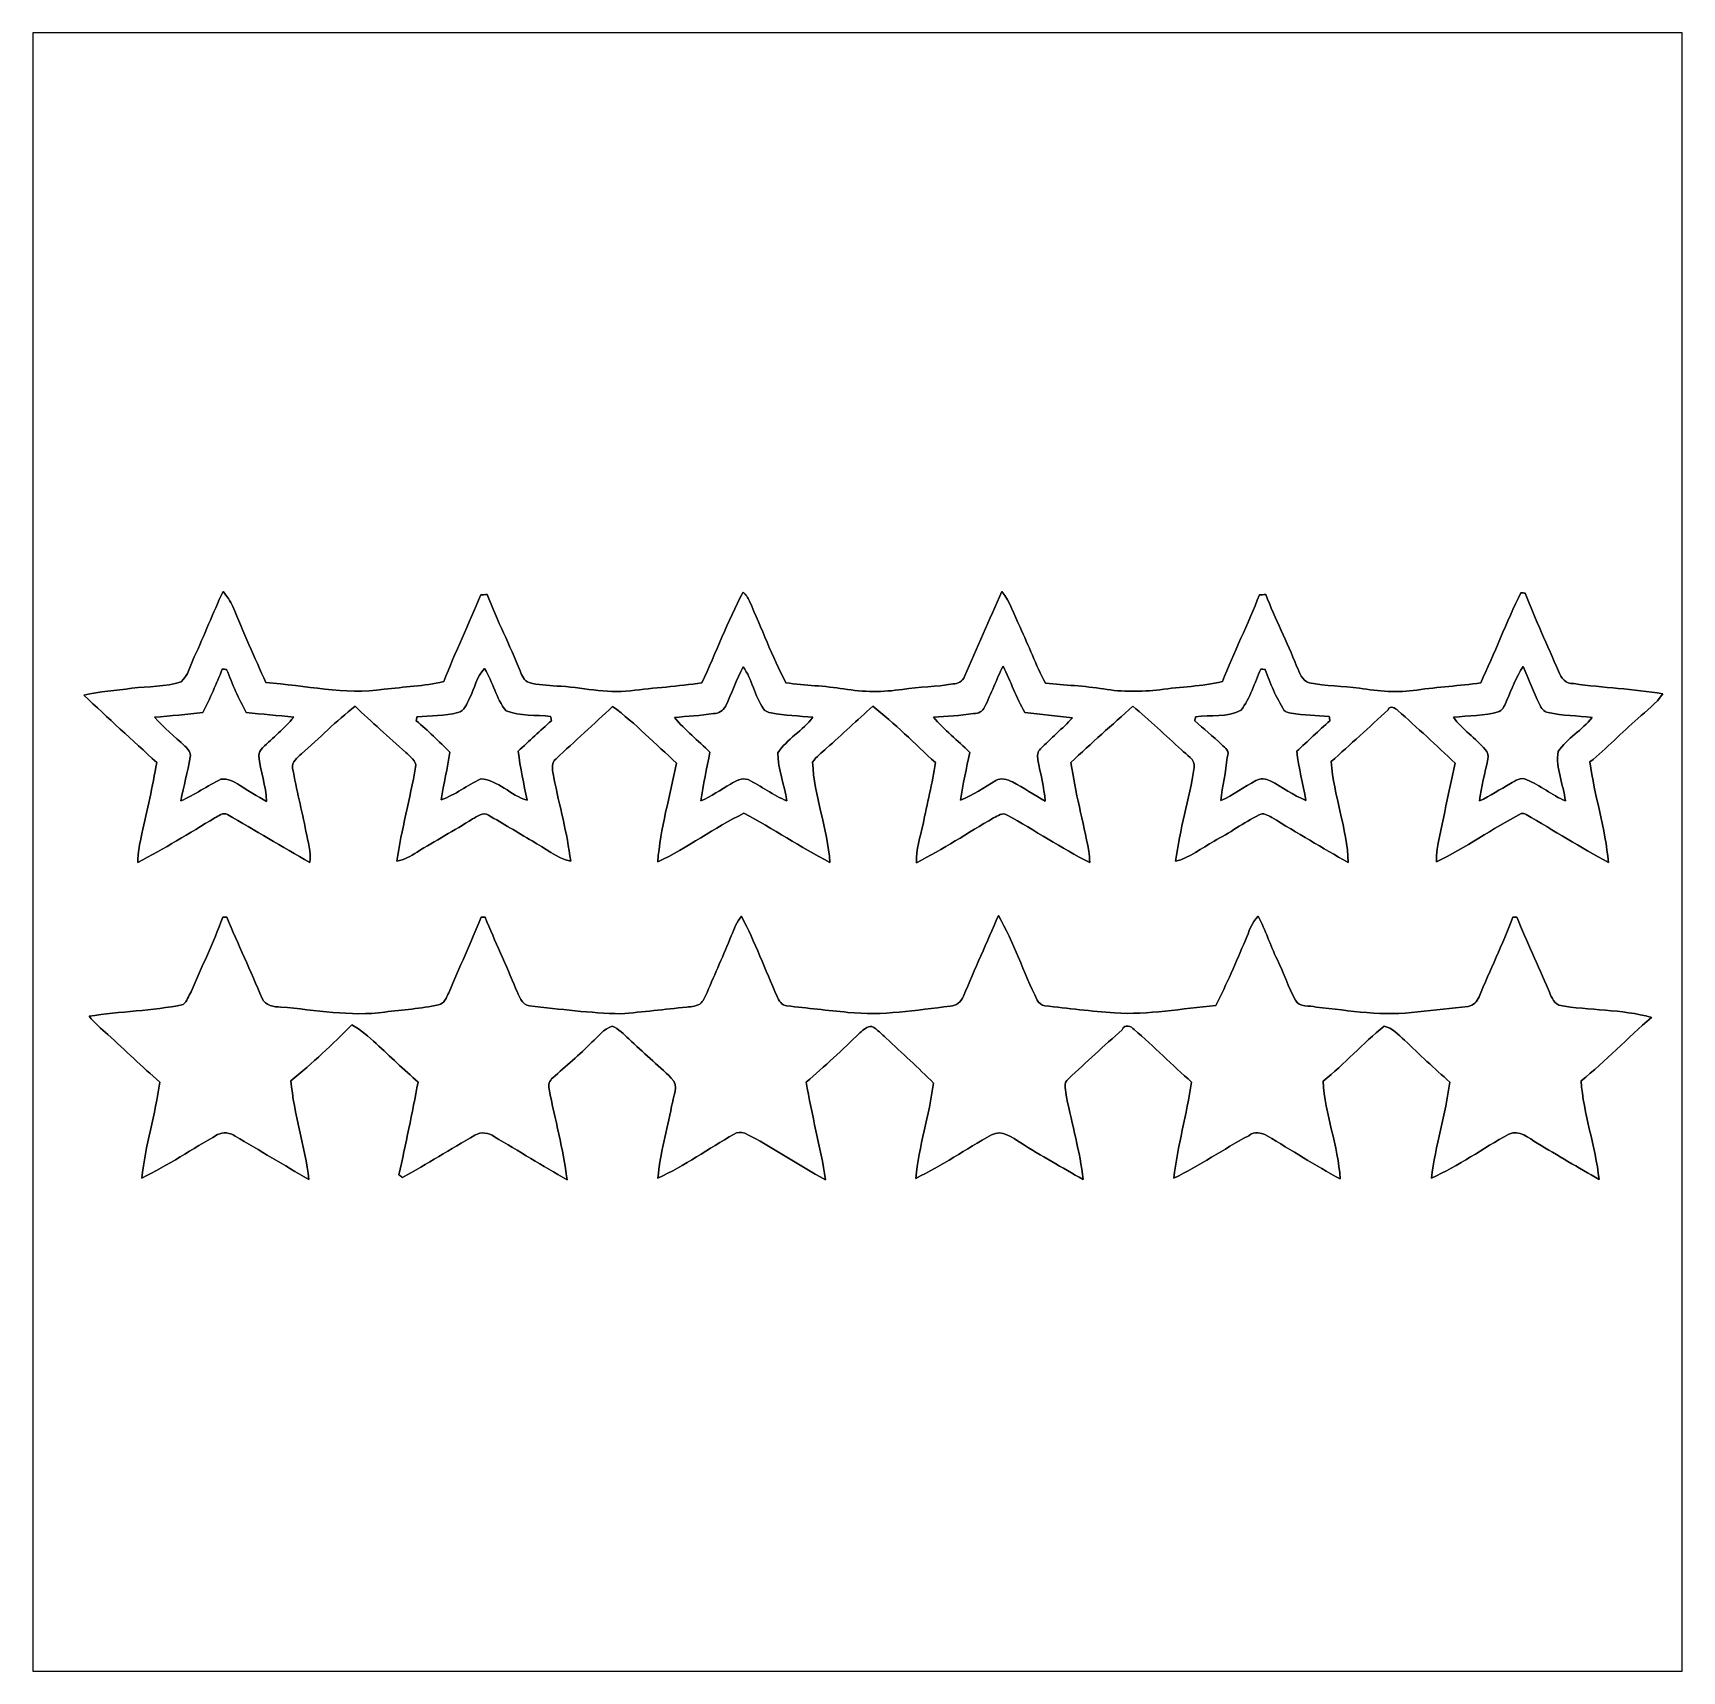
# Model space of a CAD drawing. Header units: centimetres. Extents: x -16.8 to 16.8, y -16.7 to 16.7.
import ezdxf

# ---------------------------------------------------------------- set-up
doc = ezdxf.new("R2010")
doc.units = ezdxf.units.CM
doc.header["$MEASUREMENT"] = 0
doc.layers.add('Layer 1', color=7, linetype='Continuous')

msp = doc.modelspace()

# ---------------------------------------------------------------- linework, layer by layer
at = {"layer": 'Layer 1', "color": 7}
for points, knots in [([(-16.77458, 16.66875), (-16.77458, 16.66875), (16.77458, 16.66875), (16.77458, 16.66875), (16.77458, 16.66875), (16.77458, 16.66875), (16.77458, -16.66875), (16.77458, -16.66875), (16.77458, -16.66875), (16.77458, -16.66875), (-16.77458, -16.66875), (-16.77458, -16.66875), (-16.77458, -16.66875), (-16.77458, -16.66875), (-16.77458, 16.66875), (-16.77458, 16.66875), (-16.77458, 16.66875), (-16.77458, 16.66875), (-16.77458, 16.66875), (-16.77458, 16.66875)], [0, 0, 0, 0, 0.16666667, 0.16666667, 0.16666667, 0.16666667, 0.33333333, 0.33333333, 0.33333333, 0.33333333, 0.5, 0.5, 0.5, 0.5, 0.66666667, 0.66666667, 0.66666667, 0.66666667, 1, 1, 1, 1]), ([(-12.90638, 5.30049), (-13.11734, 4.8641), (-13.28455, 4.40831), (-13.4934, 3.97087), (-13.4934, 3.97087), (-13.57877, 3.80189), (-13.61228, 3.59163), (-13.7608, 3.46357), (-13.7608, 3.46357), (-14.08324, 3.35633), (-14.42896, 3.37467), (-14.76234, 3.33234), (-14.76234, 3.33234), (-15.0876, 3.2893), (-15.41815, 3.26813), (-15.73777, 3.19087), (-15.73777, 3.19087), (-15.25094, 2.72627), (-14.74964, 2.27718), (-14.25646, 1.81963), (-14.25646, 1.81963), (-14.345, 1.33491), (-14.4459, 0.85266), (-14.55914, 0.37289), (-14.55914, 0.37289), (-14.60147, 0.18062), (-14.64416, -0.01411), (-14.6431, -0.21237), (-14.6431, -0.21237), (-14.10723, 0.06668), (-13.59076, 0.38171), (-13.075, 0.69568), (-13.075, 0.69568), (-12.99845, 0.7299), (-12.90638, 0.81633), (-12.81853, 0.76306), (-12.81853, 0.76306), (-12.25515, 0.44697), (-11.71046, 0.09807), (-11.14284, -0.21096), (-11.14284, -0.21096), (-11.10403, 0.00212), (-11.18341, 0.21096), (-11.22045, 0.41769), (-11.22045, 0.41769), (-11.30512, 0.84737), (-11.41448, 1.27176), (-11.49279, 1.70215), (-11.49279, 1.70215), (-11.51855, 1.83198), (-11.39543, 1.92193), (-11.31394, 2.00025), (-11.31394, 2.00025), (-10.94599, 2.31704), (-10.60521, 2.66629), (-10.22174, 2.96545), (-10.22174, 2.96545), (-9.88342, 2.64724), (-9.53946, 2.33504), (-9.19057, 2.02812), (-9.19057, 2.02812), (-9.11119, 1.94345), (-8.96655, 1.86126), (-8.98984, 1.72367), (-8.98984, 1.72367), (-9.10343, 1.08409), (-9.27664, 0.45508), (-9.37189, -0.18803), (-9.37189, -0.18803), (-9.22302, -0.15699), (-9.08826, -0.08361), (-8.96091, -0.00282), (-8.96091, -0.00282), (-8.59084, 0.23178), (-8.20067, 0.4318), (-7.83414, 0.67169), (-7.83414, 0.67169), (-7.73536, 0.72002), (-7.61929, 0.82021), (-7.50782, 0.74824), (-7.50782, 0.74824), (-7.2069, 0.58173), (-6.91727, 0.39546), (-6.61882, 0.22472), (-6.61882, 0.22472), (-6.35953, 0.08467), (-6.12916, -0.12241), (-5.8353, -0.18768), (-5.8353, -0.18768), (-5.90621, 0.38664), (-6.0646, 0.94509), (-6.1782, 1.5113), (-6.1782, 1.5113), (-6.19372, 1.64253), (-6.25687, 1.80375), (-6.13304, 1.89794), (-6.13304, 1.89794), (-5.75098, 2.25425), (-5.36116, 2.60279), (-4.98228, 2.96298), (-4.98228, 2.96298), (-4.51591, 2.61549), (-4.11057, 2.19639), (-3.68018, 1.80693), (-3.68018, 1.80693), (-3.81811, 1.14053), (-4.00791, 0.47907), (-4.06435, -0.20073), (-4.06435, -0.20073), (-3.45546, 0.0822), (-2.91394, 0.49671), (-2.3114, 0.78775), (-2.3114, 0.78775), (-1.71697, 0.47907), (-1.15746, 0.09737), (-0.56198, -0.21378), (-0.56198, -0.21378), (-0.60396, 0.47801), (-0.88583, 1.137), (-0.91334, 1.82951), (-0.91334, 1.82951), (-0.8382, 1.94098), (-0.72849, 2.02283), (-0.63077, 2.11349), (-0.63077, 2.11349), (-0.31009, 2.38972), (-0.00706, 2.6857), (0.30939, 2.96686), (0.30939, 2.96686), (0.76306, 2.61938), (1.16134, 2.20451), (1.58362, 1.81998), (1.58362, 1.81998), (1.52471, 1.39665), (1.41534, 0.98284), (1.33279, 0.56374), (1.33279, 0.56374), (1.27847, 0.30515), (1.19168, 0.04904), (1.19768, -0.21837), (1.19768, -0.21837), (1.73884, 0.05292), (2.24367, 0.39123), (2.7686, 0.69286), (2.7686, 0.69286), (2.85186, 0.73343), (2.94922, 0.81315), (3.04271, 0.75212), (3.04271, 0.75212), (3.60962, 0.44133), (4.14584, 0.07479), (4.7244, -0.21414), (4.7244, -0.21414), (4.72264, -0.13582), (4.72193, -0.0575), (4.70782, 0.0194), (4.70782, 0.0194), (4.58893, 0.62124), (4.43018, 1.21497), (4.34269, 1.82245), (4.34269, 1.82245), (4.75509, 2.21156), (5.17842, 2.58798), (5.60105, 2.9658), (5.60105, 2.9658), (5.94501, 2.68499), (6.25898, 2.37067), (6.59483, 2.08033), (6.59483, 2.08033), (6.68902, 1.97591), (6.87529, 1.88701), (6.85059, 1.71768), (6.85059, 1.71768), (6.75111, 1.07774), (6.55461, 0.45544), (6.47065, -0.18733), (6.47065, -0.18733), (6.7631, -0.12065), (6.99629, 0.08079), (7.25452, 0.22225), (7.25452, 0.22225), (7.56744, 0.38594), (7.85566, 0.59408), (8.16998, 0.7553), (8.16998, 0.7553), (8.25712, 0.80963), (8.34919, 0.74366), (8.4268, 0.70344), (8.4268, 0.70344), (8.94397, 0.39405), (9.45727, 0.07726), (9.98537, -0.21308), (9.98537, -0.21308), (9.96244, 0.48366), (9.68375, 1.14441), (9.6393, 1.83903), (9.6393, 1.83903), (10.02489, 2.19004), (10.41435, 2.53718), (10.79288, 2.89595), (10.79288, 2.89595), (10.83945, 2.99438), (10.94493, 2.92664), (10.99291, 2.87937), (10.99291, 2.87937), (11.38802, 2.52942), (11.77502, 2.16994), (12.15884, 1.80693), (12.15884, 1.80693), (12.09146, 1.47638), (12.01102, 1.14829), (11.94858, 0.81633), (11.94858, 0.81633), (11.88544, 0.47766), (11.77925, 0.14464), (11.77643, -0.20249), (11.77643, -0.20249), (12.37333, 0.08396), (12.91343, 0.47766), (13.50116, 0.78105), (13.50116, 0.78105), (13.53644, 0.78916), (13.5703, 0.78246), (13.60311, 0.76059), (13.60311, 0.76059), (14.16297, 0.43956), (14.70836, 0.09172), (15.2781, -0.21273), (15.2781, -0.21273), (15.21707, 0.48013), (14.9927, 1.14476), (14.90239, 1.83339), (14.90239, 1.83339), (15.24141, 2.11067), (15.5448, 2.42782), (15.87465, 2.71533), (15.87465, 2.71533), (16.05104, 2.87655), (16.25036, 3.01907), (16.38335, 3.22121), (16.38335, 3.22121), (15.78363, 3.32034), (15.17368, 3.3401), (14.5729, 3.42724), (14.5729, 3.42724), (14.40639, 3.40854), (14.31255, 3.54859), (14.26034, 3.67841), (14.26034, 3.67841), (14.03844, 4.20934), (13.78902, 4.72863), (13.58477, 5.26697), (13.58477, 5.26697), (13.56219, 5.26909), (13.51668, 5.27332), (13.49375, 5.27544), (13.49375, 5.27544), (13.20482, 4.67219), (12.95753, 4.05059), (12.6806, 3.4417), (12.6806, 3.4417), (12.24774, 3.38138), (11.811, 3.3588), (11.37849, 3.29636), (11.37849, 3.29636), (10.9922, 3.23462), (10.5985, 3.27589), (10.21397, 3.33093), (10.21397, 3.33093), (9.8746, 3.38349), (9.52782, 3.3715), (9.19198, 3.44417), (9.19198, 3.44417), (9.0357, 3.48192), (8.99583, 3.65619), (8.93304, 3.78143), (8.93304, 3.78143), (8.74571, 4.27673), (8.49277, 4.74345), (8.30615, 5.2391), (8.30615, 5.2391), (8.26241, 5.23769), (8.21902, 5.23628), (8.17598, 5.23452), (8.17598, 5.23452), (7.94844, 4.63585), (7.65387, 4.06435), (7.42244, 3.4671), (7.42244, 3.4671), (7.0044, 3.3722), (6.57507, 3.3588), (6.15139, 3.30376), (6.15139, 3.30376), (5.7718, 3.25896), (5.38586, 3.25508), (5.00803, 3.31752), (5.00803, 3.31752), (4.6161, 3.38314), (4.21781, 3.39302), (3.82341, 3.43853), (3.82341, 3.43853), (3.62514, 3.80577), (3.48509, 4.19982), (3.30623, 4.57623), (3.30623, 4.57623), (3.19158, 4.82247), (3.10586, 5.08847), (2.93511, 5.30366), (2.93511, 5.30366), (2.68005, 4.72687), (2.42605, 4.14902), (2.17911, 3.5687), (2.17911, 3.5687), (2.13854, 3.47733), (2.04399, 3.41524), (1.93922, 3.4223), (1.93922, 3.4223), (1.60161, 3.35739), (1.25518, 3.36515), (0.91652, 3.31047), (0.91652, 3.31047), (0.52176, 3.24873), (0.11747, 3.25508), (-0.27623, 3.31893), (-0.27623, 3.31893), (-0.6671, 3.38279), (-1.06433, 3.38949), (-1.45662, 3.44241), (-1.45662, 3.44241), (-1.73531, 3.98216), (-1.95298, 4.55013), (-2.19604, 5.10575), (-2.19604, 5.10575), (-2.22638, 5.17596), (-2.27013, 5.24051), (-2.32869, 5.28955), (-2.32869, 5.28955), (-2.64548, 4.69265), (-2.87726, 4.05483), (-3.1683, 3.44523), (-3.1683, 3.44523), (-3.64913, 3.36973), (-4.13561, 3.34151), (-4.61857, 3.2826), (-4.61857, 3.2826), (-5.12339, 3.2198), (-5.61799, 3.35598), (-6.11964, 3.37785), (-6.11964, 3.37785), (-6.30661, 3.39549), (-6.49887, 3.39654), (-6.68055, 3.4484), (-6.68055, 3.4484), (-6.78462, 3.48015), (-6.82554, 3.5941), (-6.86435, 3.68371), (-6.86435, 3.68371), (-7.07214, 4.20899), (-7.33249, 4.71099), (-7.53286, 5.2391), (-7.53286, 5.2391), (-7.57731, 5.23804), (-7.62176, 5.23628), (-7.66586, 5.23452), (-7.66586, 5.23452), (-7.9054, 4.64044), (-8.18515, 4.06329), (-8.41904, 3.4671), (-8.41904, 3.4671), (-8.81803, 3.37432), (-9.22726, 3.36268), (-9.63189, 3.31153), (-9.63189, 3.31153), (-10.43658, 3.19229), (-11.23491, 3.39302), (-12.03607, 3.44734), (-12.03607, 3.44734), (-12.26926, 3.96099), (-12.49609, 4.4771), (-12.71164, 4.99816), (-12.71164, 4.99816), (-12.75786, 5.10999), (-12.82912, 5.20841), (-12.90638, 5.30049), (-12.90638, 5.30049), (-12.90638, 5.30049), (-12.90638, 5.30049), (-12.90638, 5.30049)], [0, 0, 0, 0, 0.01020408, 0.01020408, 0.01020408, 0.01020408, 0.02040816, 0.02040816, 0.02040816, 0.02040816, 0.03061224, 0.03061224, 0.03061224, 0.03061224, 0.04081633, 0.04081633, 0.04081633, 0.04081633, 0.05102041, 0.05102041, 0.05102041, 0.05102041, 0.06122449, 0.06122449, 0.06122449, 0.06122449, 0.07142857, 0.07142857, 0.07142857, 0.07142857, 0.08163265, 0.08163265, 0.08163265, 0.08163265, 0.09183673, 0.09183673, 0.09183673, 0.09183673, 0.10204082, 0.10204082, 0.10204082, 0.10204082, 0.1122449, 0.1122449, 0.1122449, 0.1122449, 0.12244898, 0.12244898, 0.12244898, 0.12244898, 0.13265306, 0.13265306, 0.13265306, 0.13265306, 0.14285714, 0.14285714, 0.14285714, 0.14285714, 0.15306122, 0.15306122, 0.15306122, 0.15306122, 0.16326531, 0.16326531, 0.16326531, 0.16326531, 0.17346939, 0.17346939, 0.17346939, 0.17346939, 0.18367347, 0.18367347, 0.18367347, 0.18367347, 0.19387755, 0.19387755, 0.19387755, 0.19387755, 0.20408163, 0.20408163, 0.20408163, 0.20408163, 0.21428571, 0.21428571, 0.21428571, 0.21428571, 0.2244898, 0.2244898, 0.2244898, 0.2244898, 0.23469388, 0.23469388, 0.23469388, 0.23469388, 0.24489796, 0.24489796, 0.24489796, 0.24489796, 0.25510204, 0.25510204, 0.25510204, 0.25510204, 0.26530612, 0.26530612, 0.26530612, 0.26530612, 0.2755102, 0.2755102, 0.2755102, 0.2755102, 0.28571429, 0.28571429, 0.28571429, 0.28571429, 0.29591837, 0.29591837, 0.29591837, 0.29591837, 0.30612245, 0.30612245, 0.30612245, 0.30612245, 0.31632653, 0.31632653, 0.31632653, 0.31632653, 0.32653061, 0.32653061, 0.32653061, 0.32653061, 0.33673469, 0.33673469, 0.33673469, 0.33673469, 0.34693878, 0.34693878, 0.34693878, 0.34693878, 0.35714286, 0.35714286, 0.35714286, 0.35714286, 0.36734694, 0.36734694, 0.36734694, 0.36734694, 0.37755102, 0.37755102, 0.37755102, 0.37755102, 0.3877551, 0.3877551, 0.3877551, 0.3877551, 0.39795918, 0.39795918, 0.39795918, 0.39795918, 0.40816327, 0.40816327, 0.40816327, 0.40816327, 0.41836735, 0.41836735, 0.41836735, 0.41836735, 0.42857143, 0.42857143, 0.42857143, 0.42857143, 0.43877551, 0.43877551, 0.43877551, 0.43877551, 0.44897959, 0.44897959, 0.44897959, 0.44897959, 0.45918367, 0.45918367, 0.45918367, 0.45918367, 0.46938776, 0.46938776, 0.46938776, 0.46938776, 0.47959184, 0.47959184, 0.47959184, 0.47959184, 0.48979592, 0.48979592, 0.48979592, 0.48979592, 0.5, 0.5, 0.5, 0.5, 0.51020408, 0.51020408, 0.51020408, 0.51020408, 0.52040816, 0.52040816, 0.52040816, 0.52040816, 0.53061224, 0.53061224, 0.53061224, 0.53061224, 0.54081633, 0.54081633, 0.54081633, 0.54081633, 0.55102041, 0.55102041, 0.55102041, 0.55102041, 0.56122449, 0.56122449, 0.56122449, 0.56122449, 0.57142857, 0.57142857, 0.57142857, 0.57142857, 0.58163265, 0.58163265, 0.58163265, 0.58163265, 0.59183673, 0.59183673, 0.59183673, 0.59183673, 0.60204082, 0.60204082, 0.60204082, 0.60204082, 0.6122449, 0.6122449, 0.6122449, 0.6122449, 0.62244898, 0.62244898, 0.62244898, 0.62244898, 0.63265306, 0.63265306, 0.63265306, 0.63265306, 0.64285714, 0.64285714, 0.64285714, 0.64285714, 0.65306122, 0.65306122, 0.65306122, 0.65306122, 0.66326531, 0.66326531, 0.66326531, 0.66326531, 0.67346939, 0.67346939, 0.67346939, 0.67346939, 0.68367347, 0.68367347, 0.68367347, 0.68367347, 0.69387755, 0.69387755, 0.69387755, 0.69387755, 0.70408163, 0.70408163, 0.70408163, 0.70408163, 0.71428571, 0.71428571, 0.71428571, 0.71428571, 0.7244898, 0.7244898, 0.7244898, 0.7244898, 0.73469388, 0.73469388, 0.73469388, 0.73469388, 0.74489796, 0.74489796, 0.74489796, 0.74489796, 0.75510204, 0.75510204, 0.75510204, 0.75510204, 0.76530612, 0.76530612, 0.76530612, 0.76530612, 0.7755102, 0.7755102, 0.7755102, 0.7755102, 0.78571429, 0.78571429, 0.78571429, 0.78571429, 0.79591837, 0.79591837, 0.79591837, 0.79591837, 0.80612245, 0.80612245, 0.80612245, 0.80612245, 0.81632653, 0.81632653, 0.81632653, 0.81632653, 0.82653061, 0.82653061, 0.82653061, 0.82653061, 0.83673469, 0.83673469, 0.83673469, 0.83673469, 0.84693878, 0.84693878, 0.84693878, 0.84693878, 0.85714286, 0.85714286, 0.85714286, 0.85714286, 0.86734694, 0.86734694, 0.86734694, 0.86734694, 0.87755102, 0.87755102, 0.87755102, 0.87755102, 0.8877551, 0.8877551, 0.8877551, 0.8877551, 0.89795918, 0.89795918, 0.89795918, 0.89795918, 0.90816327, 0.90816327, 0.90816327, 0.90816327, 0.91836735, 0.91836735, 0.91836735, 0.91836735, 0.92857143, 0.92857143, 0.92857143, 0.92857143, 0.93877551, 0.93877551, 0.93877551, 0.93877551, 0.94897959, 0.94897959, 0.94897959, 0.94897959, 0.95918367, 0.95918367, 0.95918367, 0.95918367, 0.96938776, 0.96938776, 0.96938776, 0.96938776, 0.97959184, 0.97959184, 0.97959184, 0.97959184, 1, 1, 1, 1]), ([(-12.9226, 3.71934), (-12.90073, 3.71863), (-12.85699, 3.71722), (-12.83511, 3.71616), (-12.83511, 3.71616), (-12.71834, 3.41701), (-12.59452, 3.11961), (-12.43506, 2.83986), (-12.43506, 2.83986), (-12.11439, 2.80106), (-11.7916, 2.78165), (-11.47057, 2.74391), (-11.47057, 2.74391), (-11.65825, 2.51319), (-11.89179, 2.32551), (-12.10416, 2.11878), (-12.10416, 2.11878), (-12.14684, 2.07751), (-12.18459, 2.02247), (-12.17718, 1.95968), (-12.17718, 1.95968), (-12.15319, 1.64571), (-12.03043, 1.34585), (-12.02302, 1.02941), (-12.02302, 1.02941), (-12.2107, 1.13242), (-12.39203, 1.24566), (-12.57229, 1.36066), (-12.57229, 1.36066), (-12.68589, 1.42946), (-12.8083, 1.5046), (-12.94941, 1.47955), (-12.94941, 1.47955), (-13.23093, 1.34867), (-13.48246, 1.1624), (-13.76751, 1.03928), (-13.76751, 1.03928), (-13.7093, 1.33738), (-13.62534, 1.62983), (-13.57524, 1.92934), (-13.57524, 1.92934), (-13.55584, 2.02142), (-13.62287, 2.09621), (-13.68284, 2.15547), (-13.68284, 2.15547), (-13.8878, 2.35162), (-14.11711, 2.52342), (-14.30091, 2.74108), (-14.30091, 2.74108), (-13.97247, 2.77001), (-13.64403, 2.8007), (-13.31666, 2.83986), (-13.31666, 2.83986), (-13.16849, 3.12561), (-13.04854, 3.42406), (-12.9226, 3.71934)], [0, 0, 0, 0, 0.06666667, 0.06666667, 0.06666667, 0.06666667, 0.13333333, 0.13333333, 0.13333333, 0.13333333, 0.2, 0.2, 0.2, 0.2, 0.26666667, 0.26666667, 0.26666667, 0.26666667, 0.33333333, 0.33333333, 0.33333333, 0.33333333, 0.4, 0.4, 0.4, 0.4, 0.46666667, 0.46666667, 0.46666667, 0.46666667, 0.53333333, 0.53333333, 0.53333333, 0.53333333, 0.6, 0.6, 0.6, 0.6, 0.66666667, 0.66666667, 0.66666667, 0.66666667, 0.73333333, 0.73333333, 0.73333333, 0.73333333, 0.8, 0.8, 0.8, 0.8, 0.86666667, 0.86666667, 0.86666667, 0.86666667, 1, 1, 1, 1]), ([(-7.89164, 3.12808), (-7.78898, 3.32881), (-7.74982, 3.56835), (-7.5886, 3.7338), (-7.5886, 3.7338), (-7.41045, 3.46216), (-7.35824, 3.12385), (-7.1501, 2.87126), (-7.1501, 2.87126), (-6.86541, 2.76013), (-6.54262, 2.79612), (-6.24346, 2.7559), (-6.24346, 2.7559), (-6.23923, 2.73473), (-6.23076, 2.69205), (-6.22688, 2.67053), (-6.22688, 2.67053), (-6.45689, 2.46909), (-6.68091, 2.26095), (-6.90245, 2.05034), (-6.90245, 2.05034), (-6.8647, 1.71379), (-6.78498, 1.38465), (-6.72359, 1.05198), (-6.72359, 1.05198), (-7.05873, 1.15253), (-7.30779, 1.46262), (-7.66516, 1.48766), (-7.66516, 1.48766), (-7.93997, 1.35961), (-8.18162, 1.16205), (-8.47161, 1.06433), (-8.47161, 1.06433), (-8.41728, 1.38783), (-8.34214, 1.70709), (-8.29451, 2.03165), (-8.29451, 2.03165), (-8.51147, 2.25566), (-8.74007, 2.46803), (-8.97608, 2.67194), (-8.97608, 2.67194), (-8.97255, 2.69134), (-8.96585, 2.72944), (-8.96267, 2.74884), (-8.96267, 2.74884), (-8.68574, 2.7753), (-8.4007, 2.76613), (-8.12941, 2.83704), (-8.12941, 2.83704), (-7.99148, 2.86667), (-7.95126, 3.02048), (-7.89164, 3.12808)], [0, 0, 0, 0, 0.07142857, 0.07142857, 0.07142857, 0.07142857, 0.14285714, 0.14285714, 0.14285714, 0.14285714, 0.21428571, 0.21428571, 0.21428571, 0.21428571, 0.28571429, 0.28571429, 0.28571429, 0.28571429, 0.35714286, 0.35714286, 0.35714286, 0.35714286, 0.42857143, 0.42857143, 0.42857143, 0.42857143, 0.5, 0.5, 0.5, 0.5, 0.57142857, 0.57142857, 0.57142857, 0.57142857, 0.64285714, 0.64285714, 0.64285714, 0.64285714, 0.71428571, 0.71428571, 0.71428571, 0.71428571, 0.78571429, 0.78571429, 0.78571429, 0.78571429, 0.85714286, 0.85714286, 0.85714286, 0.85714286, 1, 1, 1, 1]), ([(-2.32551, 3.76978), (-2.14101, 3.51014), (-2.09409, 3.17853), (-1.91417, 2.91536), (-1.91417, 2.91536), (-1.87889, 2.86456), (-1.81751, 2.84198), (-1.7593, 2.82998), (-1.7593, 2.82998), (-1.47779, 2.77813), (-1.19168, 2.76966), (-0.90699, 2.7432), (-0.90699, 2.7432), (-1.11196, 2.46874), (-1.43581, 2.30011), (-1.62384, 2.01648), (-1.62384, 2.01648), (-1.61502, 1.68557), (-1.48766, 1.36666), (-1.43863, 1.03928), (-1.43863, 1.03928), (-1.71521, 1.15746), (-1.95792, 1.3395), (-2.22638, 1.47285), (-2.22638, 1.47285), (-2.35973, 1.52118), (-2.47579, 1.44321), (-2.5848, 1.38324), (-2.5848, 1.38324), (-2.78306, 1.26471), (-2.97498, 1.13418), (-3.18594, 1.03893), (-3.18594, 1.03893), (-3.14396, 1.37372), (-3.06105, 1.7018), (-3.0039, 2.03447), (-3.0039, 2.03447), (-3.24661, 2.2666), (-3.50485, 2.48356), (-3.72604, 2.73685), (-3.72604, 2.73685), (-3.46075, 2.76437), (-3.19229, 2.77248), (-2.92911, 2.82152), (-2.92911, 2.82152), (-2.82575, 2.81446), (-2.73121, 2.87408), (-2.68852, 2.96333), (-2.68852, 2.96333), (-2.55588, 3.22651), (-2.46839, 3.5112), (-2.32551, 3.76978)], [0, 0, 0, 0, 0.07142857, 0.07142857, 0.07142857, 0.07142857, 0.14285714, 0.14285714, 0.14285714, 0.14285714, 0.21428571, 0.21428571, 0.21428571, 0.21428571, 0.28571429, 0.28571429, 0.28571429, 0.28571429, 0.35714286, 0.35714286, 0.35714286, 0.35714286, 0.42857143, 0.42857143, 0.42857143, 0.42857143, 0.5, 0.5, 0.5, 0.5, 0.57142857, 0.57142857, 0.57142857, 0.57142857, 0.64285714, 0.64285714, 0.64285714, 0.64285714, 0.71428571, 0.71428571, 0.71428571, 0.71428571, 0.78571429, 0.78571429, 0.78571429, 0.78571429, 0.85714286, 0.85714286, 0.85714286, 0.85714286, 1, 1, 1, 1]), ([(2.58621, 2.94887), (2.71815, 3.22368), (2.8261, 3.50979), (2.96228, 3.78284), (2.96228, 3.78284), (3.11432, 3.47098), (3.23003, 3.14184), (3.40395, 2.84057), (3.40395, 2.84057), (3.72674, 2.80035), (4.05059, 2.7686), (4.37409, 2.73226), (4.37409, 2.73226), (4.16807, 2.50966), (3.93382, 2.31493), (3.72181, 2.09797), (3.72181, 2.09797), (3.65831, 2.04117), (3.65513, 1.95368), (3.67136, 1.87572), (3.67136, 1.87572), (3.7211, 1.59597), (3.79836, 1.31974), (3.81811, 1.0347), (3.81811, 1.0347), (3.5941, 1.16205), (3.38138, 1.30951), (3.15207, 1.42734), (3.15207, 1.42734), (3.05047, 1.47496), (2.91641, 1.52259), (2.81517, 1.4538), (2.81517, 1.4538), (2.58198, 1.31057), (2.35338, 1.15464), (2.09585, 1.05763), (2.09585, 1.05763), (2.14418, 1.38324), (2.21968, 1.70356), (2.28283, 2.02636), (2.28283, 2.02636), (2.04223, 2.27154), (1.76636, 2.48214), (1.54376, 2.74461), (1.54376, 2.74461), (1.8161, 2.76895), (2.09268, 2.77107), (2.36255, 2.82081), (2.36255, 2.82081), (2.4578, 2.81058), (2.54847, 2.86561), (2.58621, 2.94887)], [0, 0, 0, 0, 0.07142857, 0.07142857, 0.07142857, 0.07142857, 0.14285714, 0.14285714, 0.14285714, 0.14285714, 0.21428571, 0.21428571, 0.21428571, 0.21428571, 0.28571429, 0.28571429, 0.28571429, 0.28571429, 0.35714286, 0.35714286, 0.35714286, 0.35714286, 0.42857143, 0.42857143, 0.42857143, 0.42857143, 0.5, 0.5, 0.5, 0.5, 0.57142857, 0.57142857, 0.57142857, 0.57142857, 0.64285714, 0.64285714, 0.64285714, 0.64285714, 0.71428571, 0.71428571, 0.71428571, 0.71428571, 0.78571429, 0.78571429, 0.78571429, 0.78571429, 0.85714286, 0.85714286, 0.85714286, 0.85714286, 1, 1, 1, 1]), ([(8.20279, 3.72322), (8.22537, 3.7211), (8.27052, 3.71651), (8.2931, 3.7144), (8.2931, 3.7144), (8.39858, 3.43006), (8.51429, 3.14678), (8.67516, 2.8889), (8.67516, 2.8889), (8.70973, 2.84304), (8.77147, 2.8388), (8.82368, 2.82646), (8.82368, 2.82646), (9.07909, 2.78448), (9.33803, 2.7753), (9.59626, 2.7559), (9.59626, 2.7559), (9.60049, 2.73473), (9.60861, 2.69205), (9.61284, 2.67088), (9.61284, 2.67088), (9.38142, 2.4698), (9.16164, 2.25637), (8.93621, 2.04893), (8.93621, 2.04893), (8.97149, 1.71168), (9.0678, 1.38536), (9.12072, 1.05128), (9.12072, 1.05128), (8.86566, 1.15605), (8.642, 1.32115), (8.39858, 1.44815), (8.39858, 1.44815), (8.30968, 1.49437), (8.19503, 1.50389), (8.10719, 1.45274), (8.10719, 1.45274), (7.86553, 1.32327), (7.64364, 1.15676), (7.39105, 1.04775), (7.39105, 1.04775), (7.41892, 1.34161), (7.49935, 1.62807), (7.51911, 1.92299), (7.51911, 1.92299), (7.58543, 2.05281), (7.47748, 2.11667), (7.40833, 2.18758), (7.40833, 2.18758), (7.22983, 2.35232), (7.04391, 2.5086), (6.86329, 2.67088), (6.86329, 2.67088), (6.86647, 2.69064), (6.87352, 2.7305), (6.87705, 2.75026), (6.87705, 2.75026), (7.17973, 2.794), (7.52616, 2.73368), (7.8045, 2.88608), (7.8045, 2.88608), (7.99006, 3.13549), (8.0832, 3.43923), (8.20279, 3.72322)], [0, 0, 0, 0, 0.05882353, 0.05882353, 0.05882353, 0.05882353, 0.11764706, 0.11764706, 0.11764706, 0.11764706, 0.17647059, 0.17647059, 0.17647059, 0.17647059, 0.23529412, 0.23529412, 0.23529412, 0.23529412, 0.29411765, 0.29411765, 0.29411765, 0.29411765, 0.35294118, 0.35294118, 0.35294118, 0.35294118, 0.41176471, 0.41176471, 0.41176471, 0.41176471, 0.47058824, 0.47058824, 0.47058824, 0.47058824, 0.52941176, 0.52941176, 0.52941176, 0.52941176, 0.58823529, 0.58823529, 0.58823529, 0.58823529, 0.64705882, 0.64705882, 0.64705882, 0.64705882, 0.70588235, 0.70588235, 0.70588235, 0.70588235, 0.76470588, 0.76470588, 0.76470588, 0.76470588, 0.82352941, 0.82352941, 0.82352941, 0.82352941, 0.88235294, 0.88235294, 0.88235294, 0.88235294, 1, 1, 1, 1]), ([(13.54032, 3.77507), (13.65038, 3.51966), (13.75339, 3.26073), (13.87193, 3.00849), (13.87193, 3.00849), (13.9065, 2.93053), (13.96083, 2.85044), (14.0529, 2.83704), (14.0529, 2.83704), (14.34641, 2.77742), (14.64627, 2.77036), (14.94402, 2.73826), (14.94402, 2.73826), (14.74329, 2.47862), (14.43955, 2.31493), (14.25328, 2.04611), (14.25328, 2.04611), (14.20319, 1.7018), (14.3577, 1.37619), (14.40251, 1.03964), (14.40251, 1.03964), (14.12452, 1.15429), (13.8938, 1.36031), (13.61405, 1.46826), (13.61405, 1.46826), (13.48705, 1.54234), (13.3858, 1.44357), (13.28314, 1.39347), (13.28314, 1.39347), (13.07394, 1.27388), (12.87286, 1.13912), (12.65308, 1.03893), (12.65308, 1.03893), (12.6873, 1.32644), (12.76879, 1.60584), (12.82418, 1.88948), (12.82418, 1.88948), (12.83864, 1.95721), (12.82771, 2.03518), (12.77197, 2.0828), (12.77197, 2.0828), (12.57371, 2.32022), (12.30418, 2.48955), (12.12391, 2.74285), (12.12391, 2.74285), (12.43401, 2.77424), (12.75362, 2.76754), (13.05525, 2.85785), (13.05525, 2.85785), (13.14168, 2.90442), (13.17413, 3.00461), (13.21364, 3.08786), (13.21364, 3.08786), (13.30995, 3.32246), (13.40661, 3.55847), (13.54032, 3.77507)], [0, 0, 0, 0, 0.06666667, 0.06666667, 0.06666667, 0.06666667, 0.13333333, 0.13333333, 0.13333333, 0.13333333, 0.2, 0.2, 0.2, 0.2, 0.26666667, 0.26666667, 0.26666667, 0.26666667, 0.33333333, 0.33333333, 0.33333333, 0.33333333, 0.4, 0.4, 0.4, 0.4, 0.46666667, 0.46666667, 0.46666667, 0.46666667, 0.53333333, 0.53333333, 0.53333333, 0.53333333, 0.6, 0.6, 0.6, 0.6, 0.66666667, 0.66666667, 0.66666667, 0.66666667, 0.73333333, 0.73333333, 0.73333333, 0.73333333, 0.8, 0.8, 0.8, 0.8, 0.86666667, 0.86666667, 0.86666667, 0.86666667, 1, 1, 1, 1]), ([(-12.91449, -1.32891), (-13.10287, -1.84468), (-13.34241, -2.33998), (-13.55972, -2.84374), (-13.55972, -2.84374), (-13.60946, -2.93088), (-13.63874, -3.03883), (-13.71847, -3.1055), (-13.71847, -3.1055), (-14.35029, -3.23568), (-14.99905, -3.23991), (-15.63476, -3.34222), (-15.63476, -3.34222), (-15.52081, -3.48015), (-15.38499, -3.59728), (-15.25199, -3.71651), (-15.25199, -3.71651), (-14.89393, -4.0319), (-14.55632, -4.37021), (-14.19472, -4.68207), (-14.19472, -4.68207), (-14.2815, -5.33964), (-14.49388, -5.97606), (-14.55879, -6.6361), (-14.55879, -6.6361), (-14.02503, -6.37857), (-13.53538, -6.03991), (-13.0175, -5.75275), (-13.0175, -5.75275), (-12.90638, -5.69066), (-12.76703, -5.71359), (-12.66331, -5.78026), (-12.66331, -5.78026), (-12.16343, -6.07624), (-11.66354, -6.37222), (-11.16224, -6.66609), (-11.16224, -6.66609), (-11.23879, -5.98699), (-11.47163, -5.33541), (-11.5256, -4.65455), (-11.5256, -4.65455), (-11.09063, -4.30036), (-10.68035, -3.91724), (-10.287, -3.5179), (-10.287, -3.5179), (-10.09897, -3.61315), (-9.94728, -3.76132), (-9.7917, -3.90031), (-9.7917, -3.90031), (-9.50842, -4.16207), (-9.22973, -4.42877), (-8.93868, -4.68207), (-8.93868, -4.68207), (-9.06427, -5.31354), (-9.18774, -5.94536), (-9.33097, -6.57331), (-9.33097, -6.57331), (-9.31228, -6.58566), (-9.27559, -6.6107), (-9.25724, -6.6234), (-9.25724, -6.6234), (-8.75806, -6.35071), (-8.27793, -6.04414), (-7.78334, -5.76404), (-7.78334, -5.76404), (-7.65986, -5.68784), (-7.4997, -5.71077), (-7.38576, -5.79437), (-7.38576, -5.79437), (-6.89575, -6.08965), (-6.40398, -6.38316), (-5.90868, -6.66926), (-5.90868, -6.66926), (-5.98734, -6.04732), (-6.15386, -5.44054), (-6.27486, -4.826), (-6.27486, -4.826), (-6.29779, -4.74098), (-6.26463, -4.65349), (-6.19972, -4.59705), (-6.19972, -4.59705), (-5.93408, -4.3561), (-5.65503, -4.13068), (-5.40632, -3.87174), (-5.40632, -3.87174), (-5.27544, -3.75779), (-5.16502, -3.59869), (-4.99216, -3.54471), (-4.99216, -3.54471), (-4.85528, -3.59445), (-4.75791, -3.71087), (-4.65032, -3.804), (-4.65032, -3.804), (-4.37127, -4.07846), (-4.07, -4.32929), (-3.78813, -4.60128), (-3.78813, -4.60128), (-3.61985, -4.75298), (-3.75497, -4.98687), (-3.78072, -5.17454), (-3.78072, -5.17454), (-3.86927, -5.66279), (-4.02378, -6.14186), (-4.05906, -6.63822), (-4.05906, -6.63822), (-3.51966, -6.38422), (-3.02789, -6.03956), (-2.51178, -5.74252), (-2.51178, -5.74252), (-2.44581, -5.70195), (-2.37314, -5.69454), (-2.29376, -5.72029), (-2.29376, -5.72029), (-1.72473, -5.99722), (-1.2125, -6.37646), (-0.65193, -6.66891), (-0.65193, -6.66891), (-0.75001, -6.0011), (-0.93663, -5.34987), (-1.04316, -4.68348), (-1.04316, -4.68348), (-0.66851, -4.36104), (-0.30727, -4.02378), (0.04798, -3.68053), (0.04798, -3.68053), (0.11889, -3.62373), (0.19403, -3.54118), (0.29316, -3.55106), (0.29316, -3.55106), (0.40534, -3.60927), (0.4893, -3.70769), (0.58526, -3.78883), (0.58526, -3.78883), (0.90452, -4.0961), (1.24037, -4.38573), (1.54658, -4.70641), (1.54658, -4.70641), (1.45662, -5.35764), (1.2513, -5.98699), (1.18357, -6.64175), (1.18357, -6.64175), (1.71979, -6.38775), (2.20662, -6.04167), (2.72732, -5.75945), (2.72732, -5.75945), (2.94181, -5.63739), (3.14854, -5.81378), (3.32317, -5.91926), (3.32317, -5.91926), (3.73556, -6.18455), (4.16666, -6.41844), (4.58964, -6.66609), (4.58964, -6.66609), (4.52861, -6.09917), (4.36421, -5.54919), (4.25274, -4.9911), (4.25274, -4.9911), (4.24886, -4.87398), (4.16384, -4.699), (4.29542, -4.61327), (4.29542, -4.61327), (4.6549, -4.27884), (5.01509, -3.94406), (5.38515, -3.62126), (5.38515, -3.62126), (5.43772, -3.48439), (5.56754, -3.54965), (5.63069, -3.61174), (5.63069, -3.61174), (6.03038, -3.95781), (6.40221, -4.33458), (6.79838, -4.68489), (6.79838, -4.68489), (6.69431, -5.33929), (6.51263, -5.97923), (6.43678, -6.63857), (6.43678, -6.63857), (6.95995, -6.37893), (7.44537, -6.05155), (7.95867, -5.77391), (7.95867, -5.77391), (8.0645, -5.67514), (8.2229, -5.70794), (8.33402, -5.77533), (8.33402, -5.77533), (8.82721, -6.07095), (9.31545, -6.37646), (9.81922, -6.65374), (9.81922, -6.65374), (9.78394, -5.97747), (9.50666, -5.34035), (9.4742, -4.66408), (9.4742, -4.66408), (9.912, -4.31871), (10.27606, -3.89008), (10.71421, -3.54648), (10.71421, -3.54648), (10.88566, -3.5747), (11.00032, -3.72639), (11.13084, -3.82693), (11.13084, -3.82693), (11.43212, -4.11798), (11.73445, -4.40796), (12.05195, -4.68207), (12.05195, -4.68207), (11.96128, -5.34), (11.75914, -5.97782), (11.67589, -6.6361), (11.67589, -6.6361), (12.22904, -6.39198), (12.72293, -6.03144), (13.2521, -5.74181), (13.2521, -5.74181), (13.47011, -5.64092), (13.65532, -5.82612), (13.82783, -5.92526), (13.82783, -5.92526), (14.24411, -6.17608), (14.66427, -6.42091), (15.08584, -6.66362), (15.08584, -6.66362), (15.01669, -5.98523), (14.76798, -5.33682), (14.72177, -4.65561), (14.72177, -4.65561), (15.22589, -4.25803), (15.66404, -3.78495), (16.15228, -3.36832), (16.15228, -3.36832), (15.54092, -3.19158), (14.89146, -3.2318), (14.26916, -3.11891), (14.26916, -3.11891), (14.14886, -3.05999), (14.1097, -2.91747), (14.05572, -2.80635), (14.05572, -2.80635), (13.85323, -2.30822), (13.61369, -1.82598), (13.41508, -1.32609), (13.41508, -1.32609), (13.39427, -1.3268), (13.35334, -1.32856), (13.33288, -1.32927), (13.33288, -1.32927), (13.1258, -1.87678), (12.87251, -2.40524), (12.64497, -2.94428), (12.64497, -2.94428), (12.60722, -3.04059), (12.53419, -3.13055), (12.42483, -3.14113), (12.42483, -3.14113), (12.08405, -3.1817), (11.74221, -3.21204), (11.40142, -3.25191), (11.40142, -3.25191), (10.71139, -3.35068), (10.01818, -3.2258), (9.33203, -3.15877), (9.33203, -3.15877), (9.19727, -3.11432), (8.98596, -3.17006), (8.90834, -3.01696), (8.90834, -3.01696), (8.76512, -2.74849), (8.67304, -2.45639), (8.53757, -2.18405), (8.53757, -2.18405), (8.39399, -1.89865), (8.30474, -1.58785), (8.14811, -1.30881), (8.14811, -1.30881), (8.01476, -1.43898), (7.96713, -1.62631), (7.89376, -1.79176), (7.89376, -1.79176), (7.70467, -2.2412), (7.50782, -2.68781), (7.29156, -3.12455), (7.29156, -3.12455), (6.604, -3.18135), (5.91996, -3.3214), (5.22746, -3.27448), (5.22746, -3.27448), (4.75509, -3.23956), (4.28449, -3.18417), (3.81423, -3.13055), (3.81423, -3.13055), (3.74368, -3.1242), (3.68794, -3.07587), (3.65689, -3.01484), (3.65689, -3.01484), (3.37114, -2.45181), (3.18594, -1.83868), (2.86597, -1.29364), (2.86597, -1.29364), (2.62961, -1.84044), (2.3876, -2.38513), (2.15583, -2.93405), (2.15583, -2.93405), (2.11102, -3.04588), (2.01048, -3.13267), (1.88701, -3.13831), (1.88701, -3.13831), (1.19662, -3.21592), (0.50236, -3.3401), (-0.19403, -3.26355), (-0.19403, -3.26355), (-0.60819, -3.22016), (-1.02306, -3.181), (-1.43581, -3.12879), (-1.43581, -3.12879), (-1.54305, -3.1242), (-1.59808, -3.02542), (-1.63618, -2.93899), (-1.63618, -2.93899), (-1.87678, -2.39501), (-2.08492, -1.83374), (-2.36255, -1.30775), (-2.36255, -1.30775), (-2.46027, -1.4224), (-2.50719, -1.56845), (-2.56787, -1.70392), (-2.56787, -1.70392), (-2.72274, -2.09268), (-2.89701, -2.47297), (-3.06141, -2.85785), (-3.06141, -2.85785), (-3.09421, -2.93053), (-3.12455, -3.00708), (-3.17853, -3.06776), (-3.17853, -3.06776), (-3.25579, -3.14607), (-3.37361, -3.14396), (-3.47486, -3.15842), (-3.47486, -3.15842), (-3.92254, -3.19793), (-4.36845, -3.26002), (-4.81683, -3.29106), (-4.81683, -3.29106), (-5.43736, -3.27942), (-6.05402, -3.19899), (-6.67068, -3.13231), (-6.67068, -3.13231), (-6.84107, -3.1115), (-6.88552, -2.91924), (-6.95078, -2.78977), (-6.95078, -2.78977), (-7.14728, -2.29694), (-7.37658, -1.81822), (-7.57555, -1.32609), (-7.57555, -1.32609), (-7.59566, -1.32715), (-7.63623, -1.32891), (-7.65669, -1.32962), (-7.65669, -1.32962), (-7.86377, -1.84679), (-8.09978, -2.35162), (-8.31674, -2.86456), (-8.31674, -2.86456), (-8.36295, -2.95981), (-8.40423, -3.08928), (-8.52346, -3.11115), (-8.52346, -3.11115), (-8.88259, -3.18841), (-9.25054, -3.21063), (-9.61461, -3.25755), (-9.61461, -3.25755), (-10.32051, -3.35562), (-11.02642, -3.21204), (-11.72951, -3.1556), (-11.72951, -3.1556), (-11.86991, -3.15207), (-12.05336, -3.1302), (-12.11192, -2.97815), (-12.11192, -2.97815), (-12.34616, -2.42499), (-12.59875, -1.87995), (-12.83229, -1.32644), (-12.83229, -1.32644), (-12.85275, -1.32715), (-12.89403, -1.32821), (-12.91449, -1.32891)], [0, 0, 0, 0, 0.01030928, 0.01030928, 0.01030928, 0.01030928, 0.02061856, 0.02061856, 0.02061856, 0.02061856, 0.03092784, 0.03092784, 0.03092784, 0.03092784, 0.04123711, 0.04123711, 0.04123711, 0.04123711, 0.05154639, 0.05154639, 0.05154639, 0.05154639, 0.06185567, 0.06185567, 0.06185567, 0.06185567, 0.07216495, 0.07216495, 0.07216495, 0.07216495, 0.08247423, 0.08247423, 0.08247423, 0.08247423, 0.09278351, 0.09278351, 0.09278351, 0.09278351, 0.10309278, 0.10309278, 0.10309278, 0.10309278, 0.11340206, 0.11340206, 0.11340206, 0.11340206, 0.12371134, 0.12371134, 0.12371134, 0.12371134, 0.13402062, 0.13402062, 0.13402062, 0.13402062, 0.1443299, 0.1443299, 0.1443299, 0.1443299, 0.15463918, 0.15463918, 0.15463918, 0.15463918, 0.16494845, 0.16494845, 0.16494845, 0.16494845, 0.17525773, 0.17525773, 0.17525773, 0.17525773, 0.18556701, 0.18556701, 0.18556701, 0.18556701, 0.19587629, 0.19587629, 0.19587629, 0.19587629, 0.20618557, 0.20618557, 0.20618557, 0.20618557, 0.21649485, 0.21649485, 0.21649485, 0.21649485, 0.22680412, 0.22680412, 0.22680412, 0.22680412, 0.2371134, 0.2371134, 0.2371134, 0.2371134, 0.24742268, 0.24742268, 0.24742268, 0.24742268, 0.25773196, 0.25773196, 0.25773196, 0.25773196, 0.26804124, 0.26804124, 0.26804124, 0.26804124, 0.27835052, 0.27835052, 0.27835052, 0.27835052, 0.28865979, 0.28865979, 0.28865979, 0.28865979, 0.29896907, 0.29896907, 0.29896907, 0.29896907, 0.30927835, 0.30927835, 0.30927835, 0.30927835, 0.31958763, 0.31958763, 0.31958763, 0.31958763, 0.32989691, 0.32989691, 0.32989691, 0.32989691, 0.34020619, 0.34020619, 0.34020619, 0.34020619, 0.35051546, 0.35051546, 0.35051546, 0.35051546, 0.36082474, 0.36082474, 0.36082474, 0.36082474, 0.37113402, 0.37113402, 0.37113402, 0.37113402, 0.3814433, 0.3814433, 0.3814433, 0.3814433, 0.39175258, 0.39175258, 0.39175258, 0.39175258, 0.40206186, 0.40206186, 0.40206186, 0.40206186, 0.41237113, 0.41237113, 0.41237113, 0.41237113, 0.42268041, 0.42268041, 0.42268041, 0.42268041, 0.43298969, 0.43298969, 0.43298969, 0.43298969, 0.44329897, 0.44329897, 0.44329897, 0.44329897, 0.45360825, 0.45360825, 0.45360825, 0.45360825, 0.46391753, 0.46391753, 0.46391753, 0.46391753, 0.4742268, 0.4742268, 0.4742268, 0.4742268, 0.48453608, 0.48453608, 0.48453608, 0.48453608, 0.49484536, 0.49484536, 0.49484536, 0.49484536, 0.50515464, 0.50515464, 0.50515464, 0.50515464, 0.51546392, 0.51546392, 0.51546392, 0.51546392, 0.5257732, 0.5257732, 0.5257732, 0.5257732, 0.53608247, 0.53608247, 0.53608247, 0.53608247, 0.54639175, 0.54639175, 0.54639175, 0.54639175, 0.55670103, 0.55670103, 0.55670103, 0.55670103, 0.56701031, 0.56701031, 0.56701031, 0.56701031, 0.57731959, 0.57731959, 0.57731959, 0.57731959, 0.58762887, 0.58762887, 0.58762887, 0.58762887, 0.59793814, 0.59793814, 0.59793814, 0.59793814, 0.60824742, 0.60824742, 0.60824742, 0.60824742, 0.6185567, 0.6185567, 0.6185567, 0.6185567, 0.62886598, 0.62886598, 0.62886598, 0.62886598, 0.63917526, 0.63917526, 0.63917526, 0.63917526, 0.64948454, 0.64948454, 0.64948454, 0.64948454, 0.65979381, 0.65979381, 0.65979381, 0.65979381, 0.67010309, 0.67010309, 0.67010309, 0.67010309, 0.68041237, 0.68041237, 0.68041237, 0.68041237, 0.69072165, 0.69072165, 0.69072165, 0.69072165, 0.70103093, 0.70103093, 0.70103093, 0.70103093, 0.71134021, 0.71134021, 0.71134021, 0.71134021, 0.72164948, 0.72164948, 0.72164948, 0.72164948, 0.73195876, 0.73195876, 0.73195876, 0.73195876, 0.74226804, 0.74226804, 0.74226804, 0.74226804, 0.75257732, 0.75257732, 0.75257732, 0.75257732, 0.7628866, 0.7628866, 0.7628866, 0.7628866, 0.77319588, 0.77319588, 0.77319588, 0.77319588, 0.78350515, 0.78350515, 0.78350515, 0.78350515, 0.79381443, 0.79381443, 0.79381443, 0.79381443, 0.80412371, 0.80412371, 0.80412371, 0.80412371, 0.81443299, 0.81443299, 0.81443299, 0.81443299, 0.82474227, 0.82474227, 0.82474227, 0.82474227, 0.83505155, 0.83505155, 0.83505155, 0.83505155, 0.84536082, 0.84536082, 0.84536082, 0.84536082, 0.8556701, 0.8556701, 0.8556701, 0.8556701, 0.86597938, 0.86597938, 0.86597938, 0.86597938, 0.87628866, 0.87628866, 0.87628866, 0.87628866, 0.88659794, 0.88659794, 0.88659794, 0.88659794, 0.89690722, 0.89690722, 0.89690722, 0.89690722, 0.90721649, 0.90721649, 0.90721649, 0.90721649, 0.91752577, 0.91752577, 0.91752577, 0.91752577, 0.92783505, 0.92783505, 0.92783505, 0.92783505, 0.93814433, 0.93814433, 0.93814433, 0.93814433, 0.94845361, 0.94845361, 0.94845361, 0.94845361, 0.95876289, 0.95876289, 0.95876289, 0.95876289, 0.96907216, 0.96907216, 0.96907216, 0.96907216, 0.97938144, 0.97938144, 0.97938144, 0.97938144, 1, 1, 1, 1])]:
    msp.add_open_spline(points, degree=3, knots=knots, dxfattribs=at)
at = {"layer": 'Layer 1', "color": 253}
for points, knots in [([(-12.90638, 5.30049), (-12.82912, 5.20841), (-12.75786, 5.10999), (-12.71164, 4.99816), (-12.71164, 4.99816), (-12.49609, 4.4771), (-12.26926, 3.96099), (-12.03607, 3.44734), (-12.03607, 3.44734), (-11.23491, 3.39302), (-10.43658, 3.19229), (-9.63189, 3.31153), (-9.63189, 3.31153), (-9.22726, 3.36268), (-8.81803, 3.37432), (-8.41904, 3.4671), (-8.41904, 3.4671), (-8.18515, 4.06329), (-7.9054, 4.64044), (-7.66586, 5.23452), (-7.66586, 5.23452), (-7.62176, 5.23628), (-7.57731, 5.23804), (-7.53286, 5.2391), (-7.53286, 5.2391), (-7.33249, 4.71099), (-7.07214, 4.20899), (-6.86435, 3.68371), (-6.86435, 3.68371), (-6.82554, 3.5941), (-6.78462, 3.48015), (-6.68055, 3.4484), (-6.68055, 3.4484), (-6.49887, 3.39654), (-6.30661, 3.39549), (-6.11964, 3.37785), (-6.11964, 3.37785), (-5.61799, 3.35598), (-5.12339, 3.2198), (-4.61857, 3.2826), (-4.61857, 3.2826), (-4.13561, 3.34151), (-3.64913, 3.36973), (-3.1683, 3.44523), (-3.1683, 3.44523), (-2.87726, 4.05483), (-2.64548, 4.69265), (-2.32869, 5.28955), (-2.32869, 5.28955), (-2.27013, 5.24051), (-2.22638, 5.17596), (-2.19604, 5.10575), (-2.19604, 5.10575), (-1.95298, 4.55013), (-1.73531, 3.98216), (-1.45662, 3.44241), (-1.45662, 3.44241), (-1.06433, 3.38949), (-0.6671, 3.38279), (-0.27623, 3.31893), (-0.27623, 3.31893), (0.11747, 3.25508), (0.52176, 3.24873), (0.91652, 3.31047), (0.91652, 3.31047), (1.25518, 3.36515), (1.60161, 3.35739), (1.93922, 3.4223), (1.93922, 3.4223), (2.04399, 3.41524), (2.13854, 3.47733), (2.17911, 3.5687), (2.17911, 3.5687), (2.42605, 4.14902), (2.68005, 4.72687), (2.93511, 5.30366), (2.93511, 5.30366), (3.10586, 5.08847), (3.19158, 4.82247), (3.30623, 4.57623), (3.30623, 4.57623), (3.48509, 4.19982), (3.62514, 3.80577), (3.82341, 3.43853), (3.82341, 3.43853), (4.21781, 3.39302), (4.6161, 3.38314), (5.00803, 3.31752), (5.00803, 3.31752), (5.38586, 3.25508), (5.7718, 3.25896), (6.15139, 3.30376), (6.15139, 3.30376), (6.57507, 3.3588), (7.0044, 3.3722), (7.42244, 3.4671), (7.42244, 3.4671), (7.65387, 4.06435), (7.94844, 4.63585), (8.17598, 5.23452), (8.17598, 5.23452), (8.21902, 5.23628), (8.26241, 5.23769), (8.30615, 5.2391), (8.30615, 5.2391), (8.49277, 4.74345), (8.74571, 4.27673), (8.93304, 3.78143), (8.93304, 3.78143), (8.99583, 3.65619), (9.0357, 3.48192), (9.19198, 3.44417), (9.19198, 3.44417), (9.52782, 3.3715), (9.8746, 3.38349), (10.21397, 3.33093), (10.21397, 3.33093), (10.5985, 3.27589), (10.9922, 3.23462), (11.37849, 3.29636), (11.37849, 3.29636), (11.811, 3.3588), (12.24774, 3.38138), (12.6806, 3.4417), (12.6806, 3.4417), (12.95753, 4.05059), (13.20482, 4.67219), (13.49375, 5.27544), (13.49375, 5.27544), (13.51668, 5.27332), (13.56219, 5.26909), (13.58477, 5.26697), (13.58477, 5.26697), (13.78902, 4.72863), (14.03844, 4.20934), (14.26034, 3.67841), (14.26034, 3.67841), (14.31255, 3.54859), (14.40639, 3.40854), (14.5729, 3.42724), (14.5729, 3.42724), (15.17368, 3.3401), (15.78363, 3.32034), (16.38335, 3.22121), (16.38335, 3.22121), (16.25036, 3.01907), (16.05104, 2.87655), (15.87465, 2.71533), (15.87465, 2.71533), (15.5448, 2.42782), (15.24141, 2.11067), (14.90239, 1.83339), (14.90239, 1.83339), (14.9927, 1.14476), (15.21707, 0.48013), (15.2781, -0.21273), (15.2781, -0.21273), (14.70836, 0.09172), (14.16297, 0.43956), (13.60311, 0.76059), (13.60311, 0.76059), (13.5703, 0.78246), (13.53644, 0.78916), (13.50116, 0.78105), (13.50116, 0.78105), (12.91343, 0.47766), (12.37333, 0.08396), (11.77643, -0.20249), (11.77643, -0.20249), (11.77925, 0.14464), (11.88544, 0.47766), (11.94858, 0.81633), (11.94858, 0.81633), (12.01102, 1.14829), (12.09146, 1.47638), (12.15884, 1.80693), (12.15884, 1.80693), (11.77502, 2.16994), (11.38802, 2.52942), (10.99291, 2.87937), (10.99291, 2.87937), (10.94493, 2.92664), (10.83945, 2.99438), (10.79288, 2.89595), (10.79288, 2.89595), (10.41435, 2.53718), (10.02489, 2.19004), (9.6393, 1.83903), (9.6393, 1.83903), (9.68375, 1.14441), (9.96244, 0.48366), (9.98537, -0.21308), (9.98537, -0.21308), (9.45727, 0.07726), (8.94397, 0.39405), (8.4268, 0.70344), (8.4268, 0.70344), (8.34919, 0.74366), (8.25712, 0.80963), (8.16998, 0.7553), (8.16998, 0.7553), (7.85566, 0.59408), (7.56744, 0.38594), (7.25452, 0.22225), (7.25452, 0.22225), (6.99629, 0.08079), (6.7631, -0.12065), (6.47065, -0.18733), (6.47065, -0.18733), (6.55461, 0.45544), (6.75111, 1.07774), (6.85059, 1.71768), (6.85059, 1.71768), (6.87529, 1.88701), (6.68902, 1.97591), (6.59483, 2.08033), (6.59483, 2.08033), (6.25898, 2.37067), (5.94501, 2.68499), (5.60105, 2.9658), (5.60105, 2.9658), (5.17842, 2.58798), (4.75509, 2.21156), (4.34269, 1.82245), (4.34269, 1.82245), (4.43018, 1.21497), (4.58893, 0.62124), (4.70782, 0.0194), (4.70782, 0.0194), (4.72193, -0.0575), (4.72264, -0.13582), (4.7244, -0.21414), (4.7244, -0.21414), (4.14584, 0.07479), (3.60962, 0.44133), (3.04271, 0.75212), (3.04271, 0.75212), (2.94922, 0.81315), (2.85186, 0.73343), (2.7686, 0.69286), (2.7686, 0.69286), (2.24367, 0.39123), (1.73884, 0.05292), (1.19768, -0.21837), (1.19768, -0.21837), (1.19168, 0.04904), (1.27847, 0.30515), (1.33279, 0.56374), (1.33279, 0.56374), (1.41534, 0.98284), (1.52471, 1.39665), (1.58362, 1.81998), (1.58362, 1.81998), (1.16134, 2.20451), (0.76306, 2.61938), (0.30939, 2.96686), (0.30939, 2.96686), (-0.00706, 2.6857), (-0.31009, 2.38972), (-0.63077, 2.11349), (-0.63077, 2.11349), (-0.72849, 2.02283), (-0.8382, 1.94098), (-0.91334, 1.82951), (-0.91334, 1.82951), (-0.88583, 1.137), (-0.60396, 0.47801), (-0.56198, -0.21378), (-0.56198, -0.21378), (-1.15746, 0.09737), (-1.71697, 0.47907), (-2.3114, 0.78775), (-2.3114, 0.78775), (-2.91394, 0.49671), (-3.45546, 0.0822), (-4.06435, -0.20073), (-4.06435, -0.20073), (-4.00791, 0.47907), (-3.81811, 1.14053), (-3.68018, 1.80693), (-3.68018, 1.80693), (-4.11057, 2.19639), (-4.51591, 2.61549), (-4.98228, 2.96298), (-4.98228, 2.96298), (-5.36116, 2.60279), (-5.75098, 2.25425), (-6.13304, 1.89794), (-6.13304, 1.89794), (-6.25687, 1.80375), (-6.19372, 1.64253), (-6.1782, 1.5113), (-6.1782, 1.5113), (-6.0646, 0.94509), (-5.90621, 0.38664), (-5.8353, -0.18768), (-5.8353, -0.18768), (-6.12916, -0.12241), (-6.35953, 0.08467), (-6.61882, 0.22472), (-6.61882, 0.22472), (-6.91727, 0.39546), (-7.2069, 0.58173), (-7.50782, 0.74824), (-7.50782, 0.74824), (-7.61929, 0.82021), (-7.73536, 0.72002), (-7.83414, 0.67169), (-7.83414, 0.67169), (-8.20067, 0.4318), (-8.59084, 0.23178), (-8.96091, -0.00282), (-8.96091, -0.00282), (-9.08826, -0.08361), (-9.22302, -0.15699), (-9.37189, -0.18803), (-9.37189, -0.18803), (-9.27664, 0.45508), (-9.10343, 1.08409), (-8.98984, 1.72367), (-8.98984, 1.72367), (-8.96655, 1.86126), (-9.11119, 1.94345), (-9.19057, 2.02812), (-9.19057, 2.02812), (-9.53946, 2.33504), (-9.88342, 2.64724), (-10.22174, 2.96545), (-10.22174, 2.96545), (-10.60521, 2.66629), (-10.94599, 2.31704), (-11.31394, 2.00025), (-11.31394, 2.00025), (-11.39543, 1.92193), (-11.51855, 1.83198), (-11.49279, 1.70215), (-11.49279, 1.70215), (-11.41448, 1.27176), (-11.30512, 0.84737), (-11.22045, 0.41769), (-11.22045, 0.41769), (-11.18341, 0.21096), (-11.10403, 0.00212), (-11.14284, -0.21096), (-11.14284, -0.21096), (-11.71046, 0.09807), (-12.25515, 0.44697), (-12.81853, 0.76306), (-12.81853, 0.76306), (-12.90638, 0.81633), (-12.99845, 0.7299), (-13.075, 0.69568), (-13.075, 0.69568), (-13.59076, 0.38171), (-14.10723, 0.06668), (-14.6431, -0.21237), (-14.6431, -0.21237), (-14.64416, -0.01411), (-14.60147, 0.18062), (-14.55914, 0.37289), (-14.55914, 0.37289), (-14.4459, 0.85266), (-14.345, 1.33491), (-14.25646, 1.81963), (-14.25646, 1.81963), (-14.74964, 2.27718), (-15.25094, 2.72627), (-15.73777, 3.19087), (-15.73777, 3.19087), (-15.41815, 3.26813), (-15.0876, 3.2893), (-14.76234, 3.33234), (-14.76234, 3.33234), (-14.42896, 3.37467), (-14.08324, 3.35633), (-13.7608, 3.46357), (-13.7608, 3.46357), (-13.61228, 3.59163), (-13.57877, 3.80189), (-13.4934, 3.97087), (-13.4934, 3.97087), (-13.28455, 4.40831), (-13.11734, 4.8641), (-12.90638, 5.30049), (-12.90638, 5.30049), (-12.90638, 5.30049), (-12.90638, 5.30049), (-12.90638, 5.30049)], [0, 0, 0, 0, 0.01020408, 0.01020408, 0.01020408, 0.01020408, 0.02040816, 0.02040816, 0.02040816, 0.02040816, 0.03061224, 0.03061224, 0.03061224, 0.03061224, 0.04081633, 0.04081633, 0.04081633, 0.04081633, 0.05102041, 0.05102041, 0.05102041, 0.05102041, 0.06122449, 0.06122449, 0.06122449, 0.06122449, 0.07142857, 0.07142857, 0.07142857, 0.07142857, 0.08163265, 0.08163265, 0.08163265, 0.08163265, 0.09183673, 0.09183673, 0.09183673, 0.09183673, 0.10204082, 0.10204082, 0.10204082, 0.10204082, 0.1122449, 0.1122449, 0.1122449, 0.1122449, 0.12244898, 0.12244898, 0.12244898, 0.12244898, 0.13265306, 0.13265306, 0.13265306, 0.13265306, 0.14285714, 0.14285714, 0.14285714, 0.14285714, 0.15306122, 0.15306122, 0.15306122, 0.15306122, 0.16326531, 0.16326531, 0.16326531, 0.16326531, 0.17346939, 0.17346939, 0.17346939, 0.17346939, 0.18367347, 0.18367347, 0.18367347, 0.18367347, 0.19387755, 0.19387755, 0.19387755, 0.19387755, 0.20408163, 0.20408163, 0.20408163, 0.20408163, 0.21428571, 0.21428571, 0.21428571, 0.21428571, 0.2244898, 0.2244898, 0.2244898, 0.2244898, 0.23469388, 0.23469388, 0.23469388, 0.23469388, 0.24489796, 0.24489796, 0.24489796, 0.24489796, 0.25510204, 0.25510204, 0.25510204, 0.25510204, 0.26530612, 0.26530612, 0.26530612, 0.26530612, 0.2755102, 0.2755102, 0.2755102, 0.2755102, 0.28571429, 0.28571429, 0.28571429, 0.28571429, 0.29591837, 0.29591837, 0.29591837, 0.29591837, 0.30612245, 0.30612245, 0.30612245, 0.30612245, 0.31632653, 0.31632653, 0.31632653, 0.31632653, 0.32653061, 0.32653061, 0.32653061, 0.32653061, 0.33673469, 0.33673469, 0.33673469, 0.33673469, 0.34693878, 0.34693878, 0.34693878, 0.34693878, 0.35714286, 0.35714286, 0.35714286, 0.35714286, 0.36734694, 0.36734694, 0.36734694, 0.36734694, 0.37755102, 0.37755102, 0.37755102, 0.37755102, 0.3877551, 0.3877551, 0.3877551, 0.3877551, 0.39795918, 0.39795918, 0.39795918, 0.39795918, 0.40816327, 0.40816327, 0.40816327, 0.40816327, 0.41836735, 0.41836735, 0.41836735, 0.41836735, 0.42857143, 0.42857143, 0.42857143, 0.42857143, 0.43877551, 0.43877551, 0.43877551, 0.43877551, 0.44897959, 0.44897959, 0.44897959, 0.44897959, 0.45918367, 0.45918367, 0.45918367, 0.45918367, 0.46938776, 0.46938776, 0.46938776, 0.46938776, 0.47959184, 0.47959184, 0.47959184, 0.47959184, 0.48979592, 0.48979592, 0.48979592, 0.48979592, 0.5, 0.5, 0.5, 0.5, 0.51020408, 0.51020408, 0.51020408, 0.51020408, 0.52040816, 0.52040816, 0.52040816, 0.52040816, 0.53061224, 0.53061224, 0.53061224, 0.53061224, 0.54081633, 0.54081633, 0.54081633, 0.54081633, 0.55102041, 0.55102041, 0.55102041, 0.55102041, 0.56122449, 0.56122449, 0.56122449, 0.56122449, 0.57142857, 0.57142857, 0.57142857, 0.57142857, 0.58163265, 0.58163265, 0.58163265, 0.58163265, 0.59183673, 0.59183673, 0.59183673, 0.59183673, 0.60204082, 0.60204082, 0.60204082, 0.60204082, 0.6122449, 0.6122449, 0.6122449, 0.6122449, 0.62244898, 0.62244898, 0.62244898, 0.62244898, 0.63265306, 0.63265306, 0.63265306, 0.63265306, 0.64285714, 0.64285714, 0.64285714, 0.64285714, 0.65306122, 0.65306122, 0.65306122, 0.65306122, 0.66326531, 0.66326531, 0.66326531, 0.66326531, 0.67346939, 0.67346939, 0.67346939, 0.67346939, 0.68367347, 0.68367347, 0.68367347, 0.68367347, 0.69387755, 0.69387755, 0.69387755, 0.69387755, 0.70408163, 0.70408163, 0.70408163, 0.70408163, 0.71428571, 0.71428571, 0.71428571, 0.71428571, 0.7244898, 0.7244898, 0.7244898, 0.7244898, 0.73469388, 0.73469388, 0.73469388, 0.73469388, 0.74489796, 0.74489796, 0.74489796, 0.74489796, 0.75510204, 0.75510204, 0.75510204, 0.75510204, 0.76530612, 0.76530612, 0.76530612, 0.76530612, 0.7755102, 0.7755102, 0.7755102, 0.7755102, 0.78571429, 0.78571429, 0.78571429, 0.78571429, 0.79591837, 0.79591837, 0.79591837, 0.79591837, 0.80612245, 0.80612245, 0.80612245, 0.80612245, 0.81632653, 0.81632653, 0.81632653, 0.81632653, 0.82653061, 0.82653061, 0.82653061, 0.82653061, 0.83673469, 0.83673469, 0.83673469, 0.83673469, 0.84693878, 0.84693878, 0.84693878, 0.84693878, 0.85714286, 0.85714286, 0.85714286, 0.85714286, 0.86734694, 0.86734694, 0.86734694, 0.86734694, 0.87755102, 0.87755102, 0.87755102, 0.87755102, 0.8877551, 0.8877551, 0.8877551, 0.8877551, 0.89795918, 0.89795918, 0.89795918, 0.89795918, 0.90816327, 0.90816327, 0.90816327, 0.90816327, 0.91836735, 0.91836735, 0.91836735, 0.91836735, 0.92857143, 0.92857143, 0.92857143, 0.92857143, 0.93877551, 0.93877551, 0.93877551, 0.93877551, 0.94897959, 0.94897959, 0.94897959, 0.94897959, 0.95918367, 0.95918367, 0.95918367, 0.95918367, 0.96938776, 0.96938776, 0.96938776, 0.96938776, 0.97959184, 0.97959184, 0.97959184, 0.97959184, 1, 1, 1, 1]), ([(-12.9226, 3.71934), (-13.04854, 3.42406), (-13.16849, 3.12561), (-13.31666, 2.83986), (-13.31666, 2.83986), (-13.64403, 2.8007), (-13.97247, 2.77001), (-14.30091, 2.74108), (-14.30091, 2.74108), (-14.11711, 2.52342), (-13.8878, 2.35162), (-13.68284, 2.15547), (-13.68284, 2.15547), (-13.62287, 2.09621), (-13.55584, 2.02142), (-13.57524, 1.92934), (-13.57524, 1.92934), (-13.62534, 1.62983), (-13.7093, 1.33738), (-13.76751, 1.03928), (-13.76751, 1.03928), (-13.48246, 1.1624), (-13.23093, 1.34867), (-12.94941, 1.47955), (-12.94941, 1.47955), (-12.8083, 1.5046), (-12.68589, 1.42946), (-12.57229, 1.36066), (-12.57229, 1.36066), (-12.39203, 1.24566), (-12.2107, 1.13242), (-12.02302, 1.02941), (-12.02302, 1.02941), (-12.03043, 1.34585), (-12.15319, 1.64571), (-12.17718, 1.95968), (-12.17718, 1.95968), (-12.18459, 2.02247), (-12.14684, 2.07751), (-12.10416, 2.11878), (-12.10416, 2.11878), (-11.89179, 2.32551), (-11.65825, 2.51319), (-11.47057, 2.74391), (-11.47057, 2.74391), (-11.7916, 2.78165), (-12.11439, 2.80106), (-12.43506, 2.83986), (-12.43506, 2.83986), (-12.59452, 3.11961), (-12.71834, 3.41701), (-12.83511, 3.71616), (-12.83511, 3.71616), (-12.85699, 3.71722), (-12.90073, 3.71863), (-12.9226, 3.71934), (-12.9226, 3.71934), (-12.9226, 3.71934), (-12.9226, 3.71934), (-12.9226, 3.71934)], [0, 0, 0, 0, 0.0625, 0.0625, 0.0625, 0.0625, 0.125, 0.125, 0.125, 0.125, 0.1875, 0.1875, 0.1875, 0.1875, 0.25, 0.25, 0.25, 0.25, 0.3125, 0.3125, 0.3125, 0.3125, 0.375, 0.375, 0.375, 0.375, 0.4375, 0.4375, 0.4375, 0.4375, 0.5, 0.5, 0.5, 0.5, 0.5625, 0.5625, 0.5625, 0.5625, 0.625, 0.625, 0.625, 0.625, 0.6875, 0.6875, 0.6875, 0.6875, 0.75, 0.75, 0.75, 0.75, 0.8125, 0.8125, 0.8125, 0.8125, 0.875, 0.875, 0.875, 0.875, 1, 1, 1, 1]), ([(-7.89164, 3.12808), (-7.95126, 3.02048), (-7.99148, 2.86667), (-8.12941, 2.83704), (-8.12941, 2.83704), (-8.4007, 2.76613), (-8.68574, 2.7753), (-8.96267, 2.74884), (-8.96267, 2.74884), (-8.96585, 2.72944), (-8.97255, 2.69134), (-8.97608, 2.67194), (-8.97608, 2.67194), (-8.74007, 2.46803), (-8.51147, 2.25566), (-8.29451, 2.03165), (-8.29451, 2.03165), (-8.34214, 1.70709), (-8.41728, 1.38783), (-8.47161, 1.06433), (-8.47161, 1.06433), (-8.18162, 1.16205), (-7.93997, 1.35961), (-7.66516, 1.48766), (-7.66516, 1.48766), (-7.30779, 1.46262), (-7.05873, 1.15253), (-6.72359, 1.05198), (-6.72359, 1.05198), (-6.78498, 1.38465), (-6.8647, 1.71379), (-6.90245, 2.05034), (-6.90245, 2.05034), (-6.68091, 2.26095), (-6.45689, 2.46909), (-6.22688, 2.67053), (-6.22688, 2.67053), (-6.23076, 2.69205), (-6.23923, 2.73473), (-6.24346, 2.7559), (-6.24346, 2.7559), (-6.54262, 2.79612), (-6.86541, 2.76013), (-7.1501, 2.87126), (-7.1501, 2.87126), (-7.35824, 3.12385), (-7.41045, 3.46216), (-7.5886, 3.7338), (-7.5886, 3.7338), (-7.74982, 3.56835), (-7.78898, 3.32881), (-7.89164, 3.12808), (-7.89164, 3.12808), (-7.89164, 3.12808), (-7.89164, 3.12808), (-7.89164, 3.12808)], [0, 0, 0, 0, 0.06666667, 0.06666667, 0.06666667, 0.06666667, 0.13333333, 0.13333333, 0.13333333, 0.13333333, 0.2, 0.2, 0.2, 0.2, 0.26666667, 0.26666667, 0.26666667, 0.26666667, 0.33333333, 0.33333333, 0.33333333, 0.33333333, 0.4, 0.4, 0.4, 0.4, 0.46666667, 0.46666667, 0.46666667, 0.46666667, 0.53333333, 0.53333333, 0.53333333, 0.53333333, 0.6, 0.6, 0.6, 0.6, 0.66666667, 0.66666667, 0.66666667, 0.66666667, 0.73333333, 0.73333333, 0.73333333, 0.73333333, 0.8, 0.8, 0.8, 0.8, 0.86666667, 0.86666667, 0.86666667, 0.86666667, 1, 1, 1, 1]), ([(-2.32551, 3.76978), (-2.46839, 3.5112), (-2.55588, 3.22651), (-2.68852, 2.96333), (-2.68852, 2.96333), (-2.73121, 2.87408), (-2.82575, 2.81446), (-2.92911, 2.82152), (-2.92911, 2.82152), (-3.19229, 2.77248), (-3.46075, 2.76437), (-3.72604, 2.73685), (-3.72604, 2.73685), (-3.50485, 2.48356), (-3.24661, 2.2666), (-3.0039, 2.03447), (-3.0039, 2.03447), (-3.06105, 1.7018), (-3.14396, 1.37372), (-3.18594, 1.03893), (-3.18594, 1.03893), (-2.97498, 1.13418), (-2.78306, 1.26471), (-2.5848, 1.38324), (-2.5848, 1.38324), (-2.47579, 1.44321), (-2.35973, 1.52118), (-2.22638, 1.47285), (-2.22638, 1.47285), (-1.95792, 1.3395), (-1.71521, 1.15746), (-1.43863, 1.03928), (-1.43863, 1.03928), (-1.48766, 1.36666), (-1.61502, 1.68557), (-1.62384, 2.01648), (-1.62384, 2.01648), (-1.43581, 2.30011), (-1.11196, 2.46874), (-0.90699, 2.7432), (-0.90699, 2.7432), (-1.19168, 2.76966), (-1.47779, 2.77813), (-1.7593, 2.82998), (-1.7593, 2.82998), (-1.81751, 2.84198), (-1.87889, 2.86456), (-1.91417, 2.91536), (-1.91417, 2.91536), (-2.09409, 3.17853), (-2.14101, 3.51014), (-2.32551, 3.76978), (-2.32551, 3.76978), (-2.32551, 3.76978), (-2.32551, 3.76978), (-2.32551, 3.76978)], [0, 0, 0, 0, 0.06666667, 0.06666667, 0.06666667, 0.06666667, 0.13333333, 0.13333333, 0.13333333, 0.13333333, 0.2, 0.2, 0.2, 0.2, 0.26666667, 0.26666667, 0.26666667, 0.26666667, 0.33333333, 0.33333333, 0.33333333, 0.33333333, 0.4, 0.4, 0.4, 0.4, 0.46666667, 0.46666667, 0.46666667, 0.46666667, 0.53333333, 0.53333333, 0.53333333, 0.53333333, 0.6, 0.6, 0.6, 0.6, 0.66666667, 0.66666667, 0.66666667, 0.66666667, 0.73333333, 0.73333333, 0.73333333, 0.73333333, 0.8, 0.8, 0.8, 0.8, 0.86666667, 0.86666667, 0.86666667, 0.86666667, 1, 1, 1, 1]), ([(2.58621, 2.94887), (2.54847, 2.86561), (2.4578, 2.81058), (2.36255, 2.82081), (2.36255, 2.82081), (2.09268, 2.77107), (1.8161, 2.76895), (1.54376, 2.74461), (1.54376, 2.74461), (1.76636, 2.48214), (2.04223, 2.27154), (2.28283, 2.02636), (2.28283, 2.02636), (2.21968, 1.70356), (2.14418, 1.38324), (2.09585, 1.05763), (2.09585, 1.05763), (2.35338, 1.15464), (2.58198, 1.31057), (2.81517, 1.4538), (2.81517, 1.4538), (2.91641, 1.52259), (3.05047, 1.47496), (3.15207, 1.42734), (3.15207, 1.42734), (3.38138, 1.30951), (3.5941, 1.16205), (3.81811, 1.0347), (3.81811, 1.0347), (3.79836, 1.31974), (3.7211, 1.59597), (3.67136, 1.87572), (3.67136, 1.87572), (3.65513, 1.95368), (3.65831, 2.04117), (3.72181, 2.09797), (3.72181, 2.09797), (3.93382, 2.31493), (4.16807, 2.50966), (4.37409, 2.73226), (4.37409, 2.73226), (4.05059, 2.7686), (3.72674, 2.80035), (3.40395, 2.84057), (3.40395, 2.84057), (3.23003, 3.14184), (3.11432, 3.47098), (2.96228, 3.78284), (2.96228, 3.78284), (2.8261, 3.50979), (2.71815, 3.22368), (2.58621, 2.94887), (2.58621, 2.94887), (2.58621, 2.94887), (2.58621, 2.94887), (2.58621, 2.94887)], [0, 0, 0, 0, 0.06666667, 0.06666667, 0.06666667, 0.06666667, 0.13333333, 0.13333333, 0.13333333, 0.13333333, 0.2, 0.2, 0.2, 0.2, 0.26666667, 0.26666667, 0.26666667, 0.26666667, 0.33333333, 0.33333333, 0.33333333, 0.33333333, 0.4, 0.4, 0.4, 0.4, 0.46666667, 0.46666667, 0.46666667, 0.46666667, 0.53333333, 0.53333333, 0.53333333, 0.53333333, 0.6, 0.6, 0.6, 0.6, 0.66666667, 0.66666667, 0.66666667, 0.66666667, 0.73333333, 0.73333333, 0.73333333, 0.73333333, 0.8, 0.8, 0.8, 0.8, 0.86666667, 0.86666667, 0.86666667, 0.86666667, 1, 1, 1, 1]), ([(8.20279, 3.72322), (8.0832, 3.43923), (7.99006, 3.13549), (7.8045, 2.88608), (7.8045, 2.88608), (7.52616, 2.73368), (7.17973, 2.794), (6.87705, 2.75026), (6.87705, 2.75026), (6.87352, 2.7305), (6.86647, 2.69064), (6.86329, 2.67088), (6.86329, 2.67088), (7.04391, 2.5086), (7.22983, 2.35232), (7.40833, 2.18758), (7.40833, 2.18758), (7.47748, 2.11667), (7.58543, 2.05281), (7.51911, 1.92299), (7.51911, 1.92299), (7.49935, 1.62807), (7.41892, 1.34161), (7.39105, 1.04775), (7.39105, 1.04775), (7.64364, 1.15676), (7.86553, 1.32327), (8.10719, 1.45274), (8.10719, 1.45274), (8.19503, 1.50389), (8.30968, 1.49437), (8.39858, 1.44815), (8.39858, 1.44815), (8.642, 1.32115), (8.86566, 1.15605), (9.12072, 1.05128), (9.12072, 1.05128), (9.0678, 1.38536), (8.97149, 1.71168), (8.93621, 2.04893), (8.93621, 2.04893), (9.16164, 2.25637), (9.38142, 2.4698), (9.61284, 2.67088), (9.61284, 2.67088), (9.60861, 2.69205), (9.60049, 2.73473), (9.59626, 2.7559), (9.59626, 2.7559), (9.33803, 2.7753), (9.07909, 2.78448), (8.82368, 2.82646), (8.82368, 2.82646), (8.77147, 2.8388), (8.70973, 2.84304), (8.67516, 2.8889), (8.67516, 2.8889), (8.51429, 3.14678), (8.39858, 3.43006), (8.2931, 3.7144), (8.2931, 3.7144), (8.27052, 3.71651), (8.22537, 3.7211), (8.20279, 3.72322)], [0, 0, 0, 0, 0.05882353, 0.05882353, 0.05882353, 0.05882353, 0.11764706, 0.11764706, 0.11764706, 0.11764706, 0.17647059, 0.17647059, 0.17647059, 0.17647059, 0.23529412, 0.23529412, 0.23529412, 0.23529412, 0.29411765, 0.29411765, 0.29411765, 0.29411765, 0.35294118, 0.35294118, 0.35294118, 0.35294118, 0.41176471, 0.41176471, 0.41176471, 0.41176471, 0.47058824, 0.47058824, 0.47058824, 0.47058824, 0.52941176, 0.52941176, 0.52941176, 0.52941176, 0.58823529, 0.58823529, 0.58823529, 0.58823529, 0.64705882, 0.64705882, 0.64705882, 0.64705882, 0.70588235, 0.70588235, 0.70588235, 0.70588235, 0.76470588, 0.76470588, 0.76470588, 0.76470588, 0.82352941, 0.82352941, 0.82352941, 0.82352941, 0.88235294, 0.88235294, 0.88235294, 0.88235294, 1, 1, 1, 1]), ([(13.54032, 3.77507), (13.40661, 3.55847), (13.30995, 3.32246), (13.21364, 3.08786), (13.21364, 3.08786), (13.17413, 3.00461), (13.14168, 2.90442), (13.05525, 2.85785), (13.05525, 2.85785), (12.75362, 2.76754), (12.43401, 2.77424), (12.12391, 2.74285), (12.12391, 2.74285), (12.30418, 2.48955), (12.57371, 2.32022), (12.77197, 2.0828), (12.77197, 2.0828), (12.82771, 2.03518), (12.83864, 1.95721), (12.82418, 1.88948), (12.82418, 1.88948), (12.76879, 1.60584), (12.6873, 1.32644), (12.65308, 1.03893), (12.65308, 1.03893), (12.87286, 1.13912), (13.07394, 1.27388), (13.28314, 1.39347), (13.28314, 1.39347), (13.3858, 1.44357), (13.48705, 1.54234), (13.61405, 1.46826), (13.61405, 1.46826), (13.8938, 1.36031), (14.12452, 1.15429), (14.40251, 1.03964), (14.40251, 1.03964), (14.3577, 1.37619), (14.20319, 1.7018), (14.25328, 2.04611), (14.25328, 2.04611), (14.43955, 2.31493), (14.74329, 2.47862), (14.94402, 2.73826), (14.94402, 2.73826), (14.64627, 2.77036), (14.34641, 2.77742), (14.0529, 2.83704), (14.0529, 2.83704), (13.96083, 2.85044), (13.9065, 2.93053), (13.87193, 3.00849), (13.87193, 3.00849), (13.75339, 3.26073), (13.65038, 3.51966), (13.54032, 3.77507), (13.54032, 3.77507), (13.54032, 3.77507), (13.54032, 3.77507), (13.54032, 3.77507)], [0, 0, 0, 0, 0.0625, 0.0625, 0.0625, 0.0625, 0.125, 0.125, 0.125, 0.125, 0.1875, 0.1875, 0.1875, 0.1875, 0.25, 0.25, 0.25, 0.25, 0.3125, 0.3125, 0.3125, 0.3125, 0.375, 0.375, 0.375, 0.375, 0.4375, 0.4375, 0.4375, 0.4375, 0.5, 0.5, 0.5, 0.5, 0.5625, 0.5625, 0.5625, 0.5625, 0.625, 0.625, 0.625, 0.625, 0.6875, 0.6875, 0.6875, 0.6875, 0.75, 0.75, 0.75, 0.75, 0.8125, 0.8125, 0.8125, 0.8125, 0.875, 0.875, 0.875, 0.875, 1, 1, 1, 1]), ([(-12.91449, -1.32891), (-12.89403, -1.32821), (-12.85275, -1.32715), (-12.83229, -1.32644), (-12.83229, -1.32644), (-12.59875, -1.87995), (-12.34616, -2.42499), (-12.11192, -2.97815), (-12.11192, -2.97815), (-12.05336, -3.1302), (-11.86991, -3.15207), (-11.72951, -3.1556), (-11.72951, -3.1556), (-11.02642, -3.21204), (-10.32051, -3.35562), (-9.61461, -3.25755), (-9.61461, -3.25755), (-9.25054, -3.21063), (-8.88259, -3.18841), (-8.52346, -3.11115), (-8.52346, -3.11115), (-8.40423, -3.08928), (-8.36295, -2.95981), (-8.31674, -2.86456), (-8.31674, -2.86456), (-8.09978, -2.35162), (-7.86377, -1.84679), (-7.65669, -1.32962), (-7.65669, -1.32962), (-7.63623, -1.32891), (-7.59566, -1.32715), (-7.57555, -1.32609), (-7.57555, -1.32609), (-7.37658, -1.81822), (-7.14728, -2.29694), (-6.95078, -2.78977), (-6.95078, -2.78977), (-6.88552, -2.91924), (-6.84107, -3.1115), (-6.67068, -3.13231), (-6.67068, -3.13231), (-6.05402, -3.19899), (-5.43736, -3.27942), (-4.81683, -3.29106), (-4.81683, -3.29106), (-4.36845, -3.26002), (-3.92254, -3.19793), (-3.47486, -3.15842), (-3.47486, -3.15842), (-3.37361, -3.14396), (-3.25579, -3.14607), (-3.17853, -3.06776), (-3.17853, -3.06776), (-3.12455, -3.00708), (-3.09421, -2.93053), (-3.06141, -2.85785), (-3.06141, -2.85785), (-2.89701, -2.47297), (-2.72274, -2.09268), (-2.56787, -1.70392), (-2.56787, -1.70392), (-2.50719, -1.56845), (-2.46027, -1.4224), (-2.36255, -1.30775), (-2.36255, -1.30775), (-2.08492, -1.83374), (-1.87678, -2.39501), (-1.63618, -2.93899), (-1.63618, -2.93899), (-1.59808, -3.02542), (-1.54305, -3.1242), (-1.43581, -3.12879), (-1.43581, -3.12879), (-1.02306, -3.181), (-0.60819, -3.22016), (-0.19403, -3.26355), (-0.19403, -3.26355), (0.50236, -3.3401), (1.19662, -3.21592), (1.88701, -3.13831), (1.88701, -3.13831), (2.01048, -3.13267), (2.11102, -3.04588), (2.15583, -2.93405), (2.15583, -2.93405), (2.3876, -2.38513), (2.62961, -1.84044), (2.86597, -1.29364), (2.86597, -1.29364), (3.18594, -1.83868), (3.37114, -2.45181), (3.65689, -3.01484), (3.65689, -3.01484), (3.68794, -3.07587), (3.74368, -3.1242), (3.81423, -3.13055), (3.81423, -3.13055), (4.28449, -3.18417), (4.75509, -3.23956), (5.22746, -3.27448), (5.22746, -3.27448), (5.91996, -3.3214), (6.604, -3.18135), (7.29156, -3.12455), (7.29156, -3.12455), (7.50782, -2.68781), (7.70467, -2.2412), (7.89376, -1.79176), (7.89376, -1.79176), (7.96713, -1.62631), (8.01476, -1.43898), (8.14811, -1.30881), (8.14811, -1.30881), (8.30474, -1.58785), (8.39399, -1.89865), (8.53757, -2.18405), (8.53757, -2.18405), (8.67304, -2.45639), (8.76512, -2.74849), (8.90834, -3.01696), (8.90834, -3.01696), (8.98596, -3.17006), (9.19727, -3.11432), (9.33203, -3.15877), (9.33203, -3.15877), (10.01818, -3.2258), (10.71139, -3.35068), (11.40142, -3.25191), (11.40142, -3.25191), (11.74221, -3.21204), (12.08405, -3.1817), (12.42483, -3.14113), (12.42483, -3.14113), (12.53419, -3.13055), (12.60722, -3.04059), (12.64497, -2.94428), (12.64497, -2.94428), (12.87251, -2.40524), (13.1258, -1.87678), (13.33288, -1.32927), (13.33288, -1.32927), (13.35334, -1.32856), (13.39427, -1.3268), (13.41508, -1.32609), (13.41508, -1.32609), (13.61369, -1.82598), (13.85323, -2.30822), (14.05572, -2.80635), (14.05572, -2.80635), (14.1097, -2.91747), (14.14886, -3.05999), (14.26916, -3.11891), (14.26916, -3.11891), (14.89146, -3.2318), (15.54092, -3.19158), (16.15228, -3.36832), (16.15228, -3.36832), (15.66404, -3.78495), (15.22589, -4.25803), (14.72177, -4.65561), (14.72177, -4.65561), (14.76798, -5.33682), (15.01669, -5.98523), (15.08584, -6.66362), (15.08584, -6.66362), (14.66427, -6.42091), (14.24411, -6.17608), (13.82783, -5.92526), (13.82783, -5.92526), (13.65532, -5.82612), (13.47011, -5.64092), (13.2521, -5.74181), (13.2521, -5.74181), (12.72293, -6.03144), (12.22904, -6.39198), (11.67589, -6.6361), (11.67589, -6.6361), (11.75914, -5.97782), (11.96128, -5.34), (12.05195, -4.68207), (12.05195, -4.68207), (11.73445, -4.40796), (11.43212, -4.11798), (11.13084, -3.82693), (11.13084, -3.82693), (11.00032, -3.72639), (10.88566, -3.5747), (10.71421, -3.54648), (10.71421, -3.54648), (10.27606, -3.89008), (9.912, -4.31871), (9.4742, -4.66408), (9.4742, -4.66408), (9.50666, -5.34035), (9.78394, -5.97747), (9.81922, -6.65374), (9.81922, -6.65374), (9.31545, -6.37646), (8.82721, -6.07095), (8.33402, -5.77533), (8.33402, -5.77533), (8.2229, -5.70794), (8.0645, -5.67514), (7.95867, -5.77391), (7.95867, -5.77391), (7.44537, -6.05155), (6.95995, -6.37893), (6.43678, -6.63857), (6.43678, -6.63857), (6.51263, -5.97923), (6.69431, -5.33929), (6.79838, -4.68489), (6.79838, -4.68489), (6.40221, -4.33458), (6.03038, -3.95781), (5.63069, -3.61174), (5.63069, -3.61174), (5.56754, -3.54965), (5.43772, -3.48439), (5.38515, -3.62126), (5.38515, -3.62126), (5.01509, -3.94406), (4.6549, -4.27884), (4.29542, -4.61327), (4.29542, -4.61327), (4.16384, -4.699), (4.24886, -4.87398), (4.25274, -4.9911), (4.25274, -4.9911), (4.36421, -5.54919), (4.52861, -6.09917), (4.58964, -6.66609), (4.58964, -6.66609), (4.16666, -6.41844), (3.73556, -6.18455), (3.32317, -5.91926), (3.32317, -5.91926), (3.14854, -5.81378), (2.94181, -5.63739), (2.72732, -5.75945), (2.72732, -5.75945), (2.20662, -6.04167), (1.71979, -6.38775), (1.18357, -6.64175), (1.18357, -6.64175), (1.2513, -5.98699), (1.45662, -5.35764), (1.54658, -4.70641), (1.54658, -4.70641), (1.24037, -4.38573), (0.90452, -4.0961), (0.58526, -3.78883), (0.58526, -3.78883), (0.4893, -3.70769), (0.40534, -3.60927), (0.29316, -3.55106), (0.29316, -3.55106), (0.19403, -3.54118), (0.11889, -3.62373), (0.04798, -3.68053), (0.04798, -3.68053), (-0.30727, -4.02378), (-0.66851, -4.36104), (-1.04316, -4.68348), (-1.04316, -4.68348), (-0.93663, -5.34987), (-0.75001, -6.0011), (-0.65193, -6.66891), (-0.65193, -6.66891), (-1.2125, -6.37646), (-1.72473, -5.99722), (-2.29376, -5.72029), (-2.29376, -5.72029), (-2.37314, -5.69454), (-2.44581, -5.70195), (-2.51178, -5.74252), (-2.51178, -5.74252), (-3.02789, -6.03956), (-3.51966, -6.38422), (-4.05906, -6.63822), (-4.05906, -6.63822), (-4.02378, -6.14186), (-3.86927, -5.66279), (-3.78072, -5.17454), (-3.78072, -5.17454), (-3.75497, -4.98687), (-3.61985, -4.75298), (-3.78813, -4.60128), (-3.78813, -4.60128), (-4.07, -4.32929), (-4.37127, -4.07846), (-4.65032, -3.804), (-4.65032, -3.804), (-4.75791, -3.71087), (-4.85528, -3.59445), (-4.99216, -3.54471), (-4.99216, -3.54471), (-5.16502, -3.59869), (-5.27544, -3.75779), (-5.40632, -3.87174), (-5.40632, -3.87174), (-5.65503, -4.13068), (-5.93408, -4.3561), (-6.19972, -4.59705), (-6.19972, -4.59705), (-6.26463, -4.65349), (-6.29779, -4.74098), (-6.27486, -4.826), (-6.27486, -4.826), (-6.15386, -5.44054), (-5.98734, -6.04732), (-5.90868, -6.66926), (-5.90868, -6.66926), (-6.40398, -6.38316), (-6.89575, -6.08965), (-7.38576, -5.79437), (-7.38576, -5.79437), (-7.4997, -5.71077), (-7.65986, -5.68784), (-7.78334, -5.76404), (-7.78334, -5.76404), (-8.27793, -6.04414), (-8.75806, -6.35071), (-9.25724, -6.6234), (-9.25724, -6.6234), (-9.27559, -6.6107), (-9.31228, -6.58566), (-9.33097, -6.57331), (-9.33097, -6.57331), (-9.18774, -5.94536), (-9.06427, -5.31354), (-8.93868, -4.68207), (-8.93868, -4.68207), (-9.22973, -4.42877), (-9.50842, -4.16207), (-9.7917, -3.90031), (-9.7917, -3.90031), (-9.94728, -3.76132), (-10.09897, -3.61315), (-10.287, -3.5179), (-10.287, -3.5179), (-10.68035, -3.91724), (-11.09063, -4.30036), (-11.5256, -4.65455), (-11.5256, -4.65455), (-11.47163, -5.33541), (-11.23879, -5.98699), (-11.16224, -6.66609), (-11.16224, -6.66609), (-11.66354, -6.37222), (-12.16343, -6.07624), (-12.66331, -5.78026), (-12.66331, -5.78026), (-12.76703, -5.71359), (-12.90638, -5.69066), (-13.0175, -5.75275), (-13.0175, -5.75275), (-13.53538, -6.03991), (-14.02503, -6.37857), (-14.55879, -6.6361), (-14.55879, -6.6361), (-14.49388, -5.97606), (-14.2815, -5.33964), (-14.19472, -4.68207), (-14.19472, -4.68207), (-14.55632, -4.37021), (-14.89393, -4.0319), (-15.25199, -3.71651), (-15.25199, -3.71651), (-15.38499, -3.59728), (-15.52081, -3.48015), (-15.63476, -3.34222), (-15.63476, -3.34222), (-14.99905, -3.23991), (-14.35029, -3.23568), (-13.71847, -3.1055), (-13.71847, -3.1055), (-13.63874, -3.03883), (-13.60946, -2.93088), (-13.55972, -2.84374), (-13.55972, -2.84374), (-13.34241, -2.33998), (-13.10287, -1.84468), (-12.91449, -1.32891)], [0, 0, 0, 0, 0.01030928, 0.01030928, 0.01030928, 0.01030928, 0.02061856, 0.02061856, 0.02061856, 0.02061856, 0.03092784, 0.03092784, 0.03092784, 0.03092784, 0.04123711, 0.04123711, 0.04123711, 0.04123711, 0.05154639, 0.05154639, 0.05154639, 0.05154639, 0.06185567, 0.06185567, 0.06185567, 0.06185567, 0.07216495, 0.07216495, 0.07216495, 0.07216495, 0.08247423, 0.08247423, 0.08247423, 0.08247423, 0.09278351, 0.09278351, 0.09278351, 0.09278351, 0.10309278, 0.10309278, 0.10309278, 0.10309278, 0.11340206, 0.11340206, 0.11340206, 0.11340206, 0.12371134, 0.12371134, 0.12371134, 0.12371134, 0.13402062, 0.13402062, 0.13402062, 0.13402062, 0.1443299, 0.1443299, 0.1443299, 0.1443299, 0.15463918, 0.15463918, 0.15463918, 0.15463918, 0.16494845, 0.16494845, 0.16494845, 0.16494845, 0.17525773, 0.17525773, 0.17525773, 0.17525773, 0.18556701, 0.18556701, 0.18556701, 0.18556701, 0.19587629, 0.19587629, 0.19587629, 0.19587629, 0.20618557, 0.20618557, 0.20618557, 0.20618557, 0.21649485, 0.21649485, 0.21649485, 0.21649485, 0.22680412, 0.22680412, 0.22680412, 0.22680412, 0.2371134, 0.2371134, 0.2371134, 0.2371134, 0.24742268, 0.24742268, 0.24742268, 0.24742268, 0.25773196, 0.25773196, 0.25773196, 0.25773196, 0.26804124, 0.26804124, 0.26804124, 0.26804124, 0.27835052, 0.27835052, 0.27835052, 0.27835052, 0.28865979, 0.28865979, 0.28865979, 0.28865979, 0.29896907, 0.29896907, 0.29896907, 0.29896907, 0.30927835, 0.30927835, 0.30927835, 0.30927835, 0.31958763, 0.31958763, 0.31958763, 0.31958763, 0.32989691, 0.32989691, 0.32989691, 0.32989691, 0.34020619, 0.34020619, 0.34020619, 0.34020619, 0.35051546, 0.35051546, 0.35051546, 0.35051546, 0.36082474, 0.36082474, 0.36082474, 0.36082474, 0.37113402, 0.37113402, 0.37113402, 0.37113402, 0.3814433, 0.3814433, 0.3814433, 0.3814433, 0.39175258, 0.39175258, 0.39175258, 0.39175258, 0.40206186, 0.40206186, 0.40206186, 0.40206186, 0.41237113, 0.41237113, 0.41237113, 0.41237113, 0.42268041, 0.42268041, 0.42268041, 0.42268041, 0.43298969, 0.43298969, 0.43298969, 0.43298969, 0.44329897, 0.44329897, 0.44329897, 0.44329897, 0.45360825, 0.45360825, 0.45360825, 0.45360825, 0.46391753, 0.46391753, 0.46391753, 0.46391753, 0.4742268, 0.4742268, 0.4742268, 0.4742268, 0.48453608, 0.48453608, 0.48453608, 0.48453608, 0.49484536, 0.49484536, 0.49484536, 0.49484536, 0.50515464, 0.50515464, 0.50515464, 0.50515464, 0.51546392, 0.51546392, 0.51546392, 0.51546392, 0.5257732, 0.5257732, 0.5257732, 0.5257732, 0.53608247, 0.53608247, 0.53608247, 0.53608247, 0.54639175, 0.54639175, 0.54639175, 0.54639175, 0.55670103, 0.55670103, 0.55670103, 0.55670103, 0.56701031, 0.56701031, 0.56701031, 0.56701031, 0.57731959, 0.57731959, 0.57731959, 0.57731959, 0.58762887, 0.58762887, 0.58762887, 0.58762887, 0.59793814, 0.59793814, 0.59793814, 0.59793814, 0.60824742, 0.60824742, 0.60824742, 0.60824742, 0.6185567, 0.6185567, 0.6185567, 0.6185567, 0.62886598, 0.62886598, 0.62886598, 0.62886598, 0.63917526, 0.63917526, 0.63917526, 0.63917526, 0.64948454, 0.64948454, 0.64948454, 0.64948454, 0.65979381, 0.65979381, 0.65979381, 0.65979381, 0.67010309, 0.67010309, 0.67010309, 0.67010309, 0.68041237, 0.68041237, 0.68041237, 0.68041237, 0.69072165, 0.69072165, 0.69072165, 0.69072165, 0.70103093, 0.70103093, 0.70103093, 0.70103093, 0.71134021, 0.71134021, 0.71134021, 0.71134021, 0.72164948, 0.72164948, 0.72164948, 0.72164948, 0.73195876, 0.73195876, 0.73195876, 0.73195876, 0.74226804, 0.74226804, 0.74226804, 0.74226804, 0.75257732, 0.75257732, 0.75257732, 0.75257732, 0.7628866, 0.7628866, 0.7628866, 0.7628866, 0.77319588, 0.77319588, 0.77319588, 0.77319588, 0.78350515, 0.78350515, 0.78350515, 0.78350515, 0.79381443, 0.79381443, 0.79381443, 0.79381443, 0.80412371, 0.80412371, 0.80412371, 0.80412371, 0.81443299, 0.81443299, 0.81443299, 0.81443299, 0.82474227, 0.82474227, 0.82474227, 0.82474227, 0.83505155, 0.83505155, 0.83505155, 0.83505155, 0.84536082, 0.84536082, 0.84536082, 0.84536082, 0.8556701, 0.8556701, 0.8556701, 0.8556701, 0.86597938, 0.86597938, 0.86597938, 0.86597938, 0.87628866, 0.87628866, 0.87628866, 0.87628866, 0.88659794, 0.88659794, 0.88659794, 0.88659794, 0.89690722, 0.89690722, 0.89690722, 0.89690722, 0.90721649, 0.90721649, 0.90721649, 0.90721649, 0.91752577, 0.91752577, 0.91752577, 0.91752577, 0.92783505, 0.92783505, 0.92783505, 0.92783505, 0.93814433, 0.93814433, 0.93814433, 0.93814433, 0.94845361, 0.94845361, 0.94845361, 0.94845361, 0.95876289, 0.95876289, 0.95876289, 0.95876289, 0.96907216, 0.96907216, 0.96907216, 0.96907216, 0.97938144, 0.97938144, 0.97938144, 0.97938144, 1, 1, 1, 1])]:
    msp.add_open_spline(points, degree=3, knots=knots, dxfattribs=at)

doc.saveas('drawing.dxf')
